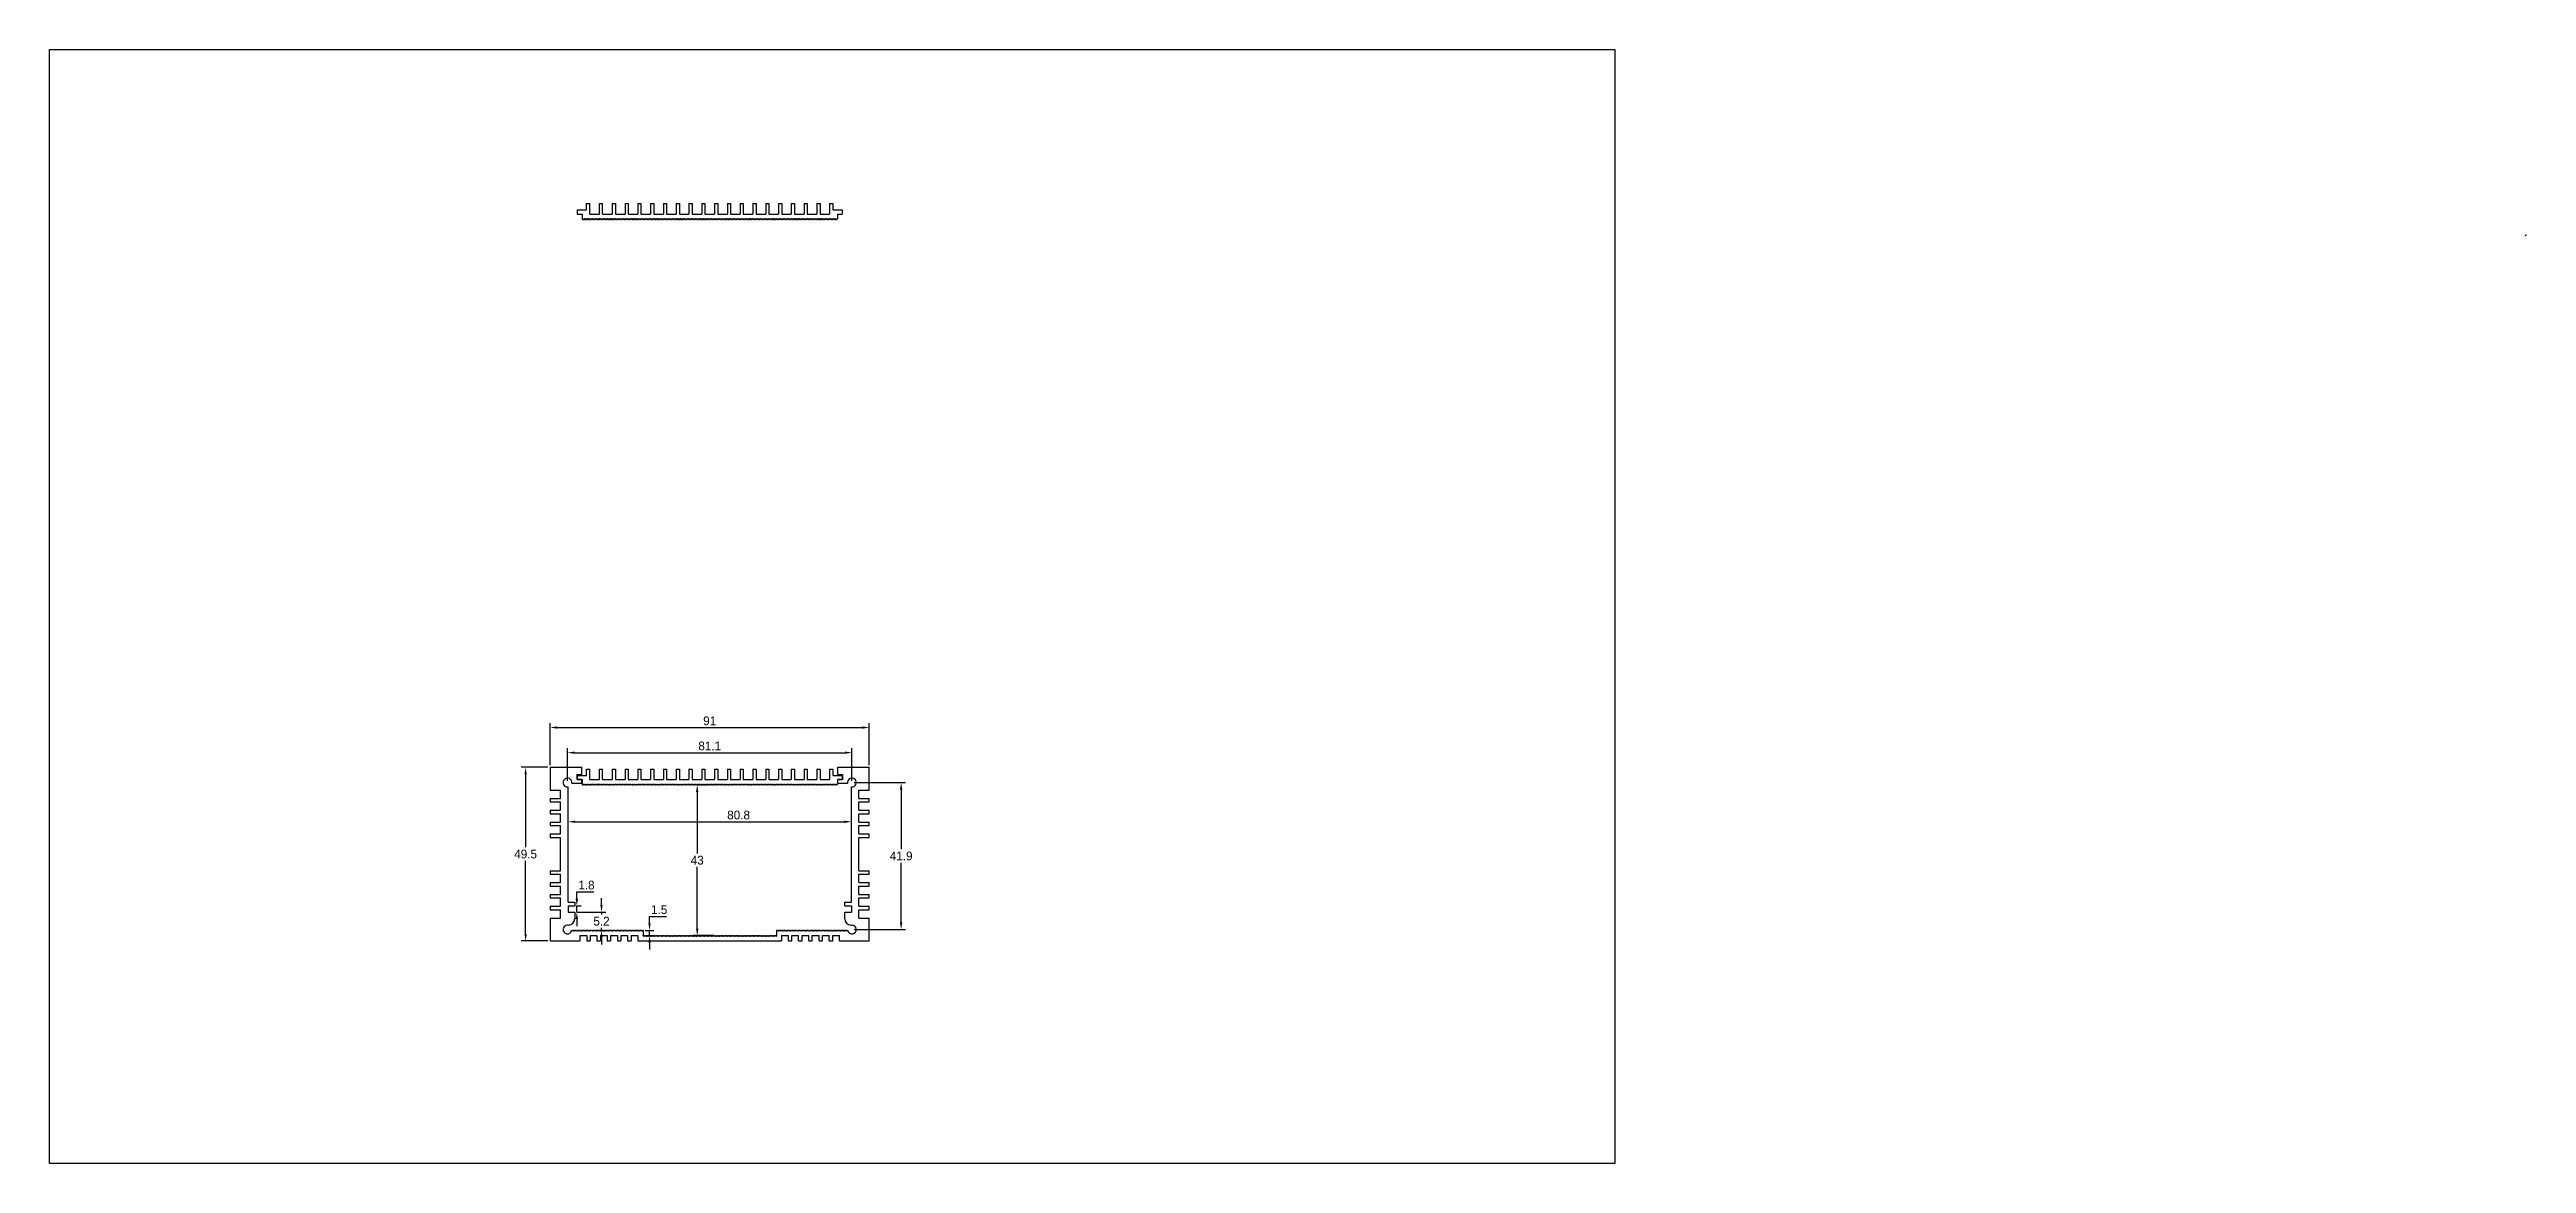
# Model space of a CAD drawing. Header units: millimetres. Extents: x 258 to 964, y 49 to 366.
import ezdxf

# ---------------------------------------------------------------- set-up
doc = ezdxf.new("R2010")
doc.units = ezdxf.units.MM
doc.dimstyles.new('ISO-25', dxfattribs={"dimtxt": 2.5, "dimasz": 2, "dimexe": 1.25, "dimexo": 0.625, "dimtad": 1, "dimtih": 1, "dimtoh": 1, "dimdec": 1, "dimdsep": 46, "dimtxsty": 'Standard', "dimcen": 2.5, "dimadec": 0, "dimazin": 0, "dimtfac": 1, "dimtdec": 1, "dimtmove": 0, "dimatfit": 3, "dimfxl": 0, "dimarcsym": 0})

msp = doc.modelspace()

# ---------------------------------------------------------------- blocks, each defined once
blk = doc.blocks.new('*D15')
at = {"color": 0, "lineweight": -2}
for p, q in [((405.31, 157.71), (405.31, 167)), ((407.31, 165.75), (484.41, 165.75)), ((486.41, 157.71), (486.41, 167))]:
    blk.add_line(p, q, dxfattribs=at)
at = {"color": 0}
for points in [[(407.31, 166.08), (407.31, 165.42), (405.31, 165.75)], [(484.41, 166.08), (484.41, 165.42), (486.41, 165.75)]]:
    blk.add_solid(points, dxfattribs=at)
at = {"layer": 'Defpoints', "color": 0}
for p in [(486.41, 165.75), (405.31, 157.08), (486.41, 157.08)]:
    blk.add_point(p, dxfattribs=at)
at = {"color": 0, "insert": (445.86, 167.65), "char_height": 2.5, "attachment_point": 5}
blk.add_mtext('81.1', dxfattribs=at)
blk = doc.blocks.new('*D17')
at = {"color": 0, "lineweight": -2}
for p, q in [((400.36, 162.21), (400.36, 174.17)), ((402.36, 172.92), (489.36, 172.92)), ((491.36, 162.21), (491.36, 174.17))]:
    blk.add_line(p, q, dxfattribs=at)
at = {"color": 0}
for points in [[(402.36, 173.25), (402.36, 172.58), (400.36, 172.92)], [(489.36, 173.25), (489.36, 172.58), (491.36, 172.92)]]:
    blk.add_solid(points, dxfattribs=at)
at = {"layer": 'Defpoints', "color": 0}
for p in [(491.36, 172.92), (400.36, 161.58), (491.36, 161.58)]:
    blk.add_point(p, dxfattribs=at)
at = {"color": 0, "insert": (445.86, 174.82), "char_height": 2.5, "attachment_point": 5}
blk.add_mtext('91', dxfattribs=at)
blk = doc.blocks.new('*D18')
at = {"color": 0, "lineweight": -2}
for p, q in [((399.74, 161.58), (392.12, 161.58)), ((393.37, 159.58), (393.37, 138.76)), ((393.37, 114.08), (393.37, 134.9)), ((399.74, 112.08), (392.12, 112.08))]:
    blk.add_line(p, q, dxfattribs=at)
at = {"color": 0}
for points in [[(393.04, 159.58), (393.71, 159.58), (393.37, 161.58)], [(393.04, 114.08), (393.71, 114.08), (393.37, 112.08)]]:
    blk.add_solid(points, dxfattribs=at)
at = {"layer": 'Defpoints', "color": 0}
for p in [(400.36, 161.58), (393.37, 112.08), (400.36, 112.08)]:
    blk.add_point(p, dxfattribs=at)
at = {"color": 0, "insert": (393.37, 136.83), "char_height": 2.5, "attachment_point": 5}
blk.add_mtext('49.5', dxfattribs=at)
blk = doc.blocks.new('*D19')
at = {"color": 0, "lineweight": -2}
for p, q in [((487.04, 157.23), (501.69, 157.23)), ((500.44, 155.23), (500.44, 138.21)), ((500.44, 117.33), (500.44, 134.35)), ((487.04, 115.33), (501.69, 115.33))]:
    blk.add_line(p, q, dxfattribs=at)
at = {"color": 0}
for points in [[(500.11, 155.23), (500.78, 155.23), (500.44, 157.23)], [(500.11, 117.33), (500.78, 117.33), (500.44, 115.33)]]:
    blk.add_solid(points, dxfattribs=at)
at = {"layer": 'Defpoints', "color": 0}
for p in [(486.41, 157.23), (486.41, 115.33), (500.44, 115.33)]:
    blk.add_point(p, dxfattribs=at)
at = {"color": 0, "insert": (500.44, 136.28), "char_height": 2.5, "attachment_point": 5}
blk.add_mtext('41.9', dxfattribs=at)
blk = doc.blocks.new('*D20')
at = {"color": 0, "lineweight": -2}
for p, q in [((407.97, 124.08), (407.97, 126.08)), ((407.97, 126.08), (412.81, 126.08)), ((407.97, 120.28), (407.97, 122.08)), ((407.99, 122.08), (409.22, 122.08)), ((407.99, 120.28), (409.22, 120.28)), ((407.97, 118.28), (407.97, 116.28))]:
    blk.add_line(p, q, dxfattribs=at)
at = {"color": 0}
for points in [[(407.64, 124.08), (408.31, 124.08), (407.97, 122.08)], [(407.64, 118.28), (408.31, 118.28), (407.97, 120.28)]]:
    blk.add_solid(points, dxfattribs=at)
at = {"layer": 'Defpoints', "color": 0}
for p in [(407.36, 122.08), (407.36, 120.28), (407.97, 120.28)]:
    blk.add_point(p, dxfattribs=at)
at = {"color": 0, "insert": (410.71, 127.98), "char_height": 2.5, "attachment_point": 5}
blk.add_mtext('1.8', dxfattribs=at)
blk = doc.blocks.new('*D22')
at = {"color": 0, "lineweight": -2}
for p, q in [((407.99, 120.28), (416.26, 120.28)), ((415.01, 122.28), (415.01, 124.28)), ((415.01, 120.28), (415.01, 119.58)), ((414.76, 115.08), (416.26, 115.08)), ((415.01, 115.08), (415.01, 115.78)), ((415.01, 113.08), (415.01, 111.08))]:
    blk.add_line(p, q, dxfattribs=at)
at = {"color": 0}
for points in [[(414.68, 122.28), (415.34, 122.28), (415.01, 120.28)], [(414.68, 113.08), (415.34, 113.08), (415.01, 115.08)]]:
    blk.add_solid(points, dxfattribs=at)
at = {"layer": 'Defpoints', "color": 0}
for p in [(407.36, 120.28), (414.14, 115.08), (415.01, 115.08)]:
    blk.add_point(p, dxfattribs=at)
at = {"color": 0, "insert": (415.01, 117.68), "char_height": 2.5, "attachment_point": 5}
blk.add_mtext('5.2', dxfattribs=at)
blk = doc.blocks.new('*D23')
at = {"color": 0, "lineweight": -2}
for p, q in [((446.36, 156.58), (441.05, 156.58)), ((442.3, 154.58), (442.3, 137.01)), ((442.3, 115.58), (442.3, 133.15)), ((447.07, 113.58), (441.05, 113.58))]:
    blk.add_line(p, q, dxfattribs=at)
at = {"color": 0}
for points in [[(441.96, 154.58), (442.63, 154.58), (442.3, 156.58)], [(441.96, 115.58), (442.63, 115.58), (442.3, 113.58)]]:
    blk.add_solid(points, dxfattribs=at)
at = {"layer": 'Defpoints', "color": 0}
for p in [(442.3, 156.58), (446.98, 156.58), (447.69, 113.58)]:
    blk.add_point(p, dxfattribs=at)
at = {"color": 0, "insert": (442.3, 135.08), "char_height": 2.5, "attachment_point": 5}
blk.add_mtext('43', dxfattribs=at)
blk = doc.blocks.new('*D24')
at = {"color": 0, "lineweight": -2}
for p, q in [((405.46, 145.58), (405.46, 147.3)), ((407.46, 146.05), (484.26, 146.05)), ((486.26, 140.16), (486.26, 147.3))]:
    blk.add_line(p, q, dxfattribs=at)
at = {"color": 0}
for points in [[(407.46, 146.38), (407.46, 145.72), (405.46, 146.05)], [(484.26, 146.38), (484.26, 145.72), (486.26, 146.05)]]:
    blk.add_solid(points, dxfattribs=at)
at = {"layer": 'Defpoints', "color": 0}
for p in [(405.46, 144.96), (486.26, 146.05), (486.26, 139.54)]:
    blk.add_point(p, dxfattribs=at)
at = {"color": 0, "insert": (454.1, 147.95), "char_height": 2.5, "attachment_point": 5}
blk.add_mtext('80.8', dxfattribs=at)
blk = doc.blocks.new('*D25')
at = {"color": 0, "lineweight": -2}
for p, q in [((427.49, 115.08), (429.96, 115.08)), ((427.88, 113.58), (429.96, 113.58)), ((428.71, 117.08), (428.71, 119.08)), ((428.71, 119.08), (433.55, 119.08)), ((428.71, 113.58), (428.71, 115.08)), ((428.71, 111.58), (428.71, 109.58))]:
    blk.add_line(p, q, dxfattribs=at)
at = {"color": 0}
for points in [[(428.37, 117.08), (429.04, 117.08), (428.71, 115.08)], [(428.37, 111.58), (429.04, 111.58), (428.71, 113.58)]]:
    blk.add_solid(points, dxfattribs=at)
at = {"layer": 'Defpoints', "color": 0}
for p in [(426.86, 115.08), (427.25, 113.58), (428.71, 113.58)]:
    blk.add_point(p, dxfattribs=at)
at = {"color": 0, "insert": (431.44, 120.98), "char_height": 2.5, "attachment_point": 5}
blk.add_mtext('1.5', dxfattribs=at)

# ---------------------------------------------------------------- dimensions: what is measured, and where the dimension line sits
for base, p1, p2, picture, middle in [((491.36, 172.92), (400.36, 161.58), (491.36, 161.58), '*D17', (445.86, 174.82)), ((486.41, 165.75), (405.31, 157.08), (486.41, 157.08), '*D15', (445.86, 167.65))]:
    dim = msp.add_linear_dim(base=base, p1=p1, p2=p2, dimstyle='ISO-25')
    dim.commit()
    dim.dimension.update_dxf_attribs({"geometry": picture, "text_midpoint": middle})
for base, p1, p2, picture, middle in [((393.37, 112.08), (400.36, 161.58), (400.36, 112.08), '*D18', (393.37, 136.83)), ((442.3, 156.58), (447.69, 113.58), (446.98, 156.58), '*D23', (442.3, 135.08)), ((500.44, 115.33), (486.41, 157.23), (486.41, 115.33), '*D19', (500.44, 136.28)), ((415.01, 115.08), (407.36, 120.28), (414.14, 115.08), '*D22', (415.01, 117.68))]:
    dim = msp.add_linear_dim(base=base, p1=p1, p2=p2, angle=90, dimstyle='ISO-25')
    dim.commit()
    dim.dimension.update_dxf_attribs({"geometry": picture, "text_midpoint": middle})
dim = msp.add_linear_dim(base=(486.26, 146.05), p1=(405.46, 144.96), p2=(486.26, 139.54), dimstyle='ISO-25')
dim.commit()
dim.dimension.update_dxf_attribs({"geometry": '*D24', "text_midpoint": (454.1, 146.05), "dimtype": 160})
for base, p1, p2, picture, middle in [((407.97, 120.28), (407.36, 122.08), (407.36, 120.28), '*D20', (410.71, 126.08)), ((428.71, 113.58), (426.86, 115.08), (427.25, 113.58), '*D25', (431.44, 119.08))]:
    dim = msp.add_linear_dim(base=base, p1=p1, p2=p2, angle=90, dimstyle='ISO-25')
    dim.commit()
    dim.dimension.update_dxf_attribs({"geometry": picture, "text_midpoint": middle, "dimtype": 160})

# ---------------------------------------------------------------- linework, layer by layer
at = {"color": 2}
for p, q in [((408.06, 320.51), (408.06, 319.31)), ((408.06, 320.51), (410.76, 320.51)), ((408.06, 319.31), (409.46, 319.31)), ((409.46, 319.31), (409.46, 317.96)), ((410.76, 322.31), (411.66, 322.31)), ((410.76, 320.51), (410.76, 322.31)), ((411.66, 319.31), (411.66, 322.31)), ((411.66, 319.31), (414.41, 319.31)), ((414.41, 322.31), (415.31, 322.31)), ((414.41, 319.31), (414.41, 322.31)), ((415.31, 319.31), (415.31, 322.31)), ((415.31, 319.31), (418.06, 319.31)), ((418.06, 322.31), (418.96, 322.31)), ((418.06, 322.31), (418.06, 319.31)), ((418.96, 322.31), (418.96, 319.31)), ((418.96, 319.31), (421.71, 319.31)), ((421.71, 322.31), (422.61, 322.31)), ((421.71, 322.31), (421.71, 319.31)), ((422.61, 322.31), (422.61, 319.31)), ((422.61, 319.31), (425.35, 319.31)), ((425.35, 322.31), (426.25, 322.31)), ((425.35, 322.31), (425.35, 319.31)), ((426.25, 322.31), (426.25, 319.31)), ((426.25, 319.31), (429, 319.31)), ((429, 322.31), (429.9, 322.31)), ((429, 322.31), (429, 319.31)), ((429.9, 322.31), (429.9, 319.31)), ((429.9, 319.31), (432.65, 319.31)), ((432.65, 322.31), (433.55, 322.31)), ((432.65, 322.31), (432.65, 319.31)), ((433.55, 322.31), (433.55, 319.31)), ((433.55, 319.31), (436.3, 319.31)), ((436.3, 322.31), (436.3, 319.31)), ((436.3, 322.31), (437.2, 322.31)), ((437.2, 322.31), (437.2, 319.31)), ((437.2, 319.31), (439.94, 319.31)), ((439.94, 322.31), (440.84, 322.31)), ((439.94, 322.31), (439.94, 319.31)), ((440.84, 322.31), (440.84, 319.31)), ((440.84, 319.31), (443.59, 319.31)), ((443.59, 322.31), (444.49, 322.31)), ((443.59, 322.31), (443.59, 319.31)), ((444.49, 322.31), (444.49, 319.31)), ((444.49, 319.31), (447.24, 319.31)), ((447.24, 322.31), (448.14, 322.31)), ((447.24, 322.31), (447.24, 319.31)), ((448.14, 322.31), (448.14, 319.31)), ((448.14, 319.31), (450.89, 319.31)), ((450.89, 322.31), (450.89, 319.31)), ((450.89, 322.31), (451.79, 322.31)), ((451.79, 322.31), (451.79, 319.31)), ((451.79, 319.31), (454.53, 319.31)), ((454.53, 322.31), (455.43, 322.31)), ((454.53, 322.31), (454.53, 319.31)), ((455.43, 322.31), (455.43, 319.31)), ((455.43, 319.31), (458.18, 319.31)), ((458.18, 322.31), (459.08, 322.31)), ((458.18, 322.31), (458.18, 319.31)), ((459.08, 322.31), (459.08, 319.31)), ((459.08, 319.31), (461.83, 319.31)), ((461.83, 322.31), (462.73, 322.31)), ((461.83, 322.31), (461.83, 319.31)), ((462.73, 322.31), (462.73, 319.31)), ((462.73, 319.31), (465.48, 319.31)), ((465.48, 322.31), (466.38, 322.31)), ((465.48, 322.31), (465.48, 319.31)), ((466.38, 322.31), (466.38, 319.31)), ((466.38, 319.31), (469.12, 319.31)), ((469.12, 322.31), (470.02, 322.31)), ((469.12, 322.31), (469.12, 319.31)), ((470.02, 322.31), (470.02, 319.31)), ((470.02, 319.31), (472.77, 319.31)), ((472.77, 322.31), (473.67, 322.31)), ((472.77, 322.31), (472.77, 319.31)), ((473.67, 322.31), (473.67, 319.31)), ((473.67, 319.31), (476.42, 319.31)), ((476.42, 322.31), (477.32, 322.31)), ((476.42, 322.31), (476.42, 319.31)), ((477.32, 322.31), (477.32, 319.31)), ((477.32, 319.31), (480.06, 319.31)), ((480.06, 322.31), (480.96, 322.31)), ((480.06, 322.31), (480.06, 319.31)), ((480.96, 322.31), (480.96, 320.51)), ((480.96, 320.51), (483.66, 320.51)), ((482.26, 319.31), (482.26, 317.96)), ((482.26, 319.31), (483.66, 319.31)), ((483.66, 320.51), (483.66, 319.31))]:
    msp.add_line(p, q, dxfattribs=at)
for p, q in [((400.36, 161.58), (409.36, 161.58)), ((400.36, 161.58), (400.36, 155.08)), ((405.46, 123.08), (405.46, 155.99)), ((406.56, 157.08), (409.36, 157.08)), ((407.96, 159.53), (409.36, 159.53)), ((407.96, 159.53), (407.96, 158.08)), ((409.36, 158.08), (407.96, 158.08)), ((408.06, 159.28), (408.06, 158.08)), ((408.06, 159.28), (410.76, 159.28)), ((408.06, 158.08), (409.46, 158.08)), ((409.36, 159.53), (409.36, 161.58)), ((409.36, 157.08), (409.36, 158.08)), ((409.46, 158.08), (409.46, 156.73)), ((410.76, 161.08), (411.66, 161.08)), ((410.76, 159.28), (410.76, 161.08)), ((411.66, 158.08), (411.66, 161.08)), ((411.66, 158.08), (414.41, 158.08)), ((414.41, 161.08), (415.31, 161.08)), ((414.41, 158.08), (414.41, 161.08)), ((415.31, 158.08), (415.31, 161.08)), ((415.31, 158.08), (418.06, 158.08)), ((418.06, 161.08), (418.96, 161.08)), ((418.06, 161.08), (418.06, 158.08)), ((418.96, 161.08), (418.96, 158.08)), ((418.96, 158.08), (421.71, 158.08)), ((421.71, 161.08), (422.61, 161.08)), ((421.71, 161.08), (421.71, 158.08)), ((422.61, 161.08), (422.61, 158.08)), ((422.61, 158.08), (425.35, 158.08)), ((425.35, 161.08), (426.25, 161.08)), ((425.35, 161.08), (425.35, 158.08)), ((426.25, 161.08), (426.25, 158.08)), ((426.25, 158.08), (429, 158.08)), ((429, 161.08), (429.9, 161.08)), ((429, 161.08), (429, 158.08)), ((429.9, 161.08), (429.9, 158.08)), ((429.9, 158.08), (432.65, 158.08)), ((432.65, 161.08), (433.55, 161.08)), ((432.65, 161.08), (432.65, 158.08)), ((433.55, 161.08), (433.55, 158.08)), ((433.55, 158.08), (436.3, 158.08)), ((436.3, 161.08), (436.3, 158.08)), ((436.3, 161.08), (437.2, 161.08)), ((437.2, 161.08), (437.2, 158.08)), ((437.2, 158.08), (439.94, 158.08)), ((439.94, 161.08), (440.84, 161.08)), ((439.94, 161.08), (439.94, 158.08)), ((440.84, 161.08), (440.84, 158.08)), ((440.84, 158.08), (443.59, 158.08)), ((443.59, 161.08), (444.49, 161.08)), ((443.59, 161.08), (443.59, 158.08)), ((444.49, 161.08), (444.49, 158.08)), ((444.49, 158.08), (447.24, 158.08)), ((447.24, 161.08), (448.14, 161.08)), ((447.24, 161.08), (447.24, 158.08)), ((448.14, 161.08), (448.14, 158.08)), ((448.14, 158.08), (450.89, 158.08)), ((450.89, 161.08), (450.89, 158.08)), ((450.89, 161.08), (451.79, 161.08)), ((451.79, 161.08), (451.79, 158.08)), ((451.79, 158.08), (454.53, 158.08)), ((454.53, 161.08), (455.43, 161.08)), ((454.53, 161.08), (454.53, 158.08)), ((455.43, 161.08), (455.43, 158.08)), ((455.43, 158.08), (458.18, 158.08)), ((458.18, 161.08), (459.08, 161.08)), ((458.18, 161.08), (458.18, 158.08)), ((459.08, 161.08), (459.08, 158.08)), ((459.08, 158.08), (461.83, 158.08)), ((461.83, 161.08), (462.73, 161.08)), ((461.83, 161.08), (461.83, 158.08)), ((462.73, 161.08), (462.73, 158.08)), ((462.73, 158.08), (465.48, 158.08)), ((465.48, 161.08), (466.38, 161.08)), ((465.48, 161.08), (465.48, 158.08)), ((466.38, 161.08), (466.38, 158.08)), ((466.38, 158.08), (469.12, 158.08)), ((469.12, 161.08), (470.02, 161.08)), ((469.12, 161.08), (469.12, 158.08)), ((470.02, 161.08), (470.02, 158.08)), ((470.02, 158.08), (472.77, 158.08)), ((472.77, 161.08), (473.67, 161.08)), ((472.77, 161.08), (472.77, 158.08)), ((473.67, 161.08), (473.67, 158.08)), ((473.67, 158.08), (476.42, 158.08)), ((476.42, 161.08), (477.32, 161.08)), ((476.42, 161.08), (476.42, 158.08)), ((477.32, 161.08), (477.32, 158.08)), ((477.32, 158.08), (480.06, 158.08)), ((480.06, 161.08), (480.96, 161.08)), ((480.06, 161.08), (480.06, 158.08)), ((480.96, 161.08), (480.96, 159.28)), ((480.96, 159.28), (483.66, 159.28)), ((482.26, 158.08), (482.26, 156.73)), ((482.26, 158.08), (483.66, 158.08)), ((482.36, 159.53), (482.36, 161.58)), ((482.36, 161.58), (491.36, 161.58)), ((482.36, 159.53), (483.76, 159.53)), ((482.36, 157.08), (482.36, 158.08)), ((483.76, 158.08), (482.36, 158.08)), ((482.36, 157.08), (485.17, 157.08)), ((483.66, 159.28), (483.66, 158.08)), ((483.76, 159.53), (483.76, 158.08)), ((486.26, 123.08), (486.26, 155.99)), ((491.36, 155.08), (491.36, 161.58)), ((400.36, 155.08), (403.36, 155.08)), ((400.36, 152.71), (403.36, 152.71)), ((400.36, 152.71), (400.36, 151.71)), ((400.36, 151.71), (403.36, 151.71)), ((400.36, 149.33), (400.36, 148.33)), ((403.36, 152.71), (403.36, 155.08)), ((403.36, 149.33), (403.36, 151.71)), ((403.36, 145.96), (403.36, 148.33)), ((488.36, 155.08), (491.36, 155.08)), ((488.36, 152.71), (488.36, 155.08)), ((488.36, 152.71), (491.36, 152.71)), ((488.36, 151.71), (491.36, 151.71)), ((488.36, 149.33), (488.36, 151.71)), ((488.36, 145.96), (488.36, 148.33)), ((491.36, 151.71), (491.36, 152.71)), ((491.36, 148.33), (491.36, 149.33)), ((400.36, 145.96), (400.36, 144.96)), ((400.36, 142.58), (400.36, 141.58)), ((403.36, 142.58), (403.36, 144.96)), ((403.36, 132.08), (403.36, 141.58)), ((488.36, 142.58), (488.36, 144.96)), ((488.36, 132.08), (488.36, 141.58)), ((491.36, 144.96), (491.36, 145.96)), ((491.36, 141.58), (491.36, 142.58)), ((400.36, 132.08), (403.36, 132.08)), ((400.36, 132.08), (400.36, 131.08)), ((400.36, 131.08), (403.36, 131.08)), ((400.36, 128.71), (403.36, 128.71)), ((400.36, 128.71), (400.36, 127.71)), ((400.36, 127.71), (403.36, 127.71)), ((403.36, 128.71), (403.36, 131.08)), ((403.36, 125.33), (403.36, 127.71)), ((488.36, 132.08), (491.36, 132.08)), ((488.36, 131.08), (491.36, 131.08)), ((488.36, 128.71), (488.36, 131.08)), ((488.36, 128.71), (491.36, 128.71)), ((488.36, 127.71), (491.36, 127.71)), ((488.36, 125.33), (488.36, 127.71)), ((491.36, 131.08), (491.36, 132.08)), ((491.36, 127.71), (491.36, 128.71)), ((400.36, 125.33), (403.36, 125.33)), ((400.36, 125.33), (400.36, 124.33)), ((400.36, 124.33), (403.36, 124.33)), ((400.36, 121.96), (403.36, 121.96)), ((400.36, 121.96), (400.36, 120.96)), ((400.36, 120.96), (403.36, 120.96)), ((403.36, 121.96), (403.36, 124.33)), ((403.36, 118.58), (403.36, 120.96)), ((405.46, 123.08), (407.36, 123.08)), ((405.46, 122.08), (407.36, 122.08)), ((405.46, 122.08), (405.46, 120.28)), ((405.46, 120.28), (407.36, 120.28)), ((407.36, 123.08), (407.36, 122.08)), ((407.36, 120.28), (407.36, 118.38)), ((484.36, 123.08), (486.26, 123.08)), ((484.36, 122.08), (484.36, 123.08)), ((484.36, 122.08), (486.26, 122.08)), ((484.36, 118.38), (484.36, 120.28)), ((484.36, 120.28), (486.26, 120.28)), ((486.26, 122.08), (486.26, 120.28)), ((488.36, 125.33), (491.36, 125.33)), ((488.36, 124.33), (491.36, 124.33)), ((488.36, 121.96), (488.36, 124.33)), ((488.36, 121.96), (491.36, 121.96)), ((488.36, 118.58), (488.36, 120.96)), ((488.36, 120.96), (491.36, 120.96)), ((491.36, 124.33), (491.36, 125.33)), ((491.36, 120.96), (491.36, 121.96)), ((400.36, 118.58), (403.36, 118.58)), ((400.36, 118.58), (400.36, 112.08)), ((405.56, 116.58), (405.31, 116.58)), ((408.86, 113.58), (408.86, 112.08)), ((408.86, 113.58), (410.78, 113.58)), ((410.78, 113.58), (410.78, 112.08)), ((411.78, 113.58), (411.78, 112.08)), ((411.78, 113.58), (413.7, 113.58)), ((413.7, 113.58), (413.7, 112.08)), ((414.7, 113.58), (414.7, 112.08)), ((414.7, 113.58), (416.61, 113.58)), ((416.61, 113.58), (416.61, 112.08)), ((417.61, 113.58), (417.61, 112.08)), ((417.61, 113.58), (419.53, 113.58)), ((419.53, 113.58), (419.53, 112.08)), ((420.53, 113.58), (420.53, 112.08)), ((420.53, 113.58), (422.45, 113.58)), ((422.45, 113.58), (422.45, 112.08)), ((423.45, 113.58), (423.45, 112.08)), ((423.45, 113.58), (425.36, 113.58)), ((425.36, 113.58), (425.36, 112.08)), ((426.86, 115.08), (426.86, 113.58)), ((464.86, 115.08), (464.86, 113.43)), ((466.36, 113.58), (466.36, 112.08)), ((466.36, 113.58), (468.28, 113.58)), ((468.28, 112.08), (468.28, 113.58)), ((469.28, 112.08), (469.28, 113.58)), ((469.28, 113.58), (471.2, 113.58)), ((471.2, 112.08), (471.2, 113.58)), ((472.2, 112.08), (472.2, 113.58)), ((472.2, 113.58), (474.11, 113.58)), ((474.11, 112.08), (474.11, 113.58)), ((475.11, 112.08), (475.11, 113.58)), ((475.11, 113.58), (477.03, 113.58)), ((477.03, 112.08), (477.03, 113.58)), ((478.03, 112.08), (478.03, 113.58)), ((478.03, 113.58), (479.95, 113.58)), ((479.95, 112.08), (479.95, 113.58)), ((480.95, 112.08), (480.95, 113.58)), ((480.95, 113.58), (482.86, 113.58)), ((482.86, 112.08), (482.86, 113.58)), ((486.16, 116.58), (486.41, 116.58)), ((488.36, 118.58), (491.36, 118.58)), ((491.36, 112.08), (491.36, 118.58)), ((400.36, 112.08), (408.86, 112.08)), ((410.78, 112.08), (411.78, 112.08)), ((413.7, 112.08), (414.7, 112.08)), ((416.61, 112.08), (417.61, 112.08)), ((419.53, 112.08), (420.53, 112.08)), ((422.45, 112.08), (423.45, 112.08)), ((425.36, 112.08), (466.36, 112.08)), ((468.28, 112.08), (469.28, 112.08)), ((471.2, 112.08), (472.2, 112.08)), ((474.11, 112.08), (475.11, 112.08)), ((477.03, 112.08), (478.03, 112.08)), ((479.95, 112.08), (480.95, 112.08)), ((482.86, 112.08), (491.36, 112.08))]:
    msp.add_line(p, q)
at = {"color": 0}
for p, q in [((400.36, 149.33), (403.36, 149.33)), ((400.36, 148.33), (403.36, 148.33)), ((488.36, 149.33), (491.36, 149.33)), ((488.36, 148.33), (491.36, 148.33)), ((400.36, 145.96), (403.36, 145.96)), ((400.36, 144.96), (403.36, 144.96)), ((400.36, 142.58), (403.36, 142.58)), ((400.36, 141.58), (403.36, 141.58)), ((488.36, 145.96), (491.36, 145.96)), ((488.36, 144.96), (491.36, 144.96)), ((488.36, 142.58), (491.36, 142.58)), ((488.36, 141.58), (491.36, 141.58))]:
    msp.add_line(p, q, dxfattribs=at)
msp.add_lwpolyline([(257.63, 366.25), (703.92, 366.25), (703.92, 48.61), (257.63, 48.61)], close=True)
at = {"color": 2}
for centre, radius, start, end in [((409.61, 317.96), 0.15, 180, 335.6669), ((409.8, 317.87), 0.0587, 14.88504, 154.04469), ((409.96, 317.91), 0.1, 195.37131, 344.62869), ((409.76, 317.86), 0.1, 15.37131, 16.05021), ((410.15, 317.86), 0.1, 15.37131, 164.62869), ((410.34, 317.91), 0.1, 195.37131, 344.62869), ((410.53, 317.86), 0.1, 15.37131, 164.62869), ((410.73, 317.91), 0.1, 195.37131, 344.62869), ((410.92, 317.86), 0.1, 15.37131, 164.62869), ((411.11, 317.91), 0.1, 195.37131, 344.62869), ((411.31, 317.86), 0.1, 15.37131, 164.62869), ((411.5, 317.91), 0.1, 195.37131, 344.62869), ((411.69, 317.86), 0.1, 15.37131, 164.62869), ((411.88, 317.91), 0.1, 195.37131, 344.62869), ((412.08, 317.86), 0.1, 15.37131, 164.62869), ((412.27, 317.91), 0.1, 195.37131, 344.62869), ((412.46, 317.86), 0.1, 15.37131, 164.62869), ((412.66, 317.91), 0.1, 195.37131, 344.62869), ((412.85, 317.86), 0.1, 15.37131, 164.62869), ((413.04, 317.91), 0.1, 195.37131, 344.62869), ((413.23, 317.86), 0.1, 15.37131, 164.62869), ((413.43, 317.91), 0.1, 195.37131, 344.62869), ((413.62, 317.86), 0.1, 15.37131, 164.62869), ((413.81, 317.91), 0.1, 195.37131, 344.62869), ((414.01, 317.86), 0.1, 15.37131, 164.62869), ((414.2, 317.91), 0.1, 195.37131, 344.62869), ((414.39, 317.86), 0.1, 15.37131, 164.62869), ((414.58, 317.91), 0.1, 195.37131, 344.62869), ((414.78, 317.86), 0.1, 15.37131, 164.62869), ((414.97, 317.91), 0.1, 195.37131, 344.62869), ((415.16, 317.86), 0.1, 15.37131, 164.62869), ((415.36, 317.91), 0.1, 195.37131, 344.62869), ((415.55, 317.86), 0.1, 15.37131, 164.62869), ((415.74, 317.91), 0.1, 195.37131, 344.62869), ((415.93, 317.86), 0.1, 15.37131, 164.62869), ((416.13, 317.91), 0.1, 195.37131, 344.62869), ((416.32, 317.86), 0.1, 15.37131, 164.62869), ((416.51, 317.91), 0.1, 195.37131, 344.62869), ((416.71, 317.86), 0.1, 15.37131, 164.62869), ((416.9, 317.91), 0.1, 195.37131, 344.62869), ((417.09, 317.86), 0.1, 15.37131, 164.62869), ((417.28, 317.91), 0.1, 195.37131, 344.62869), ((417.48, 317.86), 0.1, 15.37131, 164.62869), ((417.67, 317.91), 0.1, 195.37131, 344.62869), ((417.86, 317.86), 0.1, 15.37131, 164.62869), ((418.06, 317.91), 0.1, 195.37131, 344.62869), ((418.25, 317.86), 0.1, 15.37131, 164.62869), ((418.44, 317.91), 0.1, 195.37131, 344.62869), ((418.63, 317.86), 0.1, 15.37131, 164.62869), ((418.83, 317.91), 0.1, 195.37131, 344.62869), ((419.02, 317.86), 0.1, 15.37131, 164.62869), ((419.21, 317.91), 0.1, 195.37131, 344.62869), ((419.41, 317.86), 0.1, 15.37131, 164.62869), ((419.6, 317.91), 0.1, 195.37131, 344.62869), ((419.79, 317.86), 0.1, 15.37131, 164.62869), ((419.98, 317.91), 0.1, 195.37131, 344.62869), ((420.18, 317.86), 0.1, 15.37131, 164.62869), ((420.37, 317.91), 0.1, 195.37131, 344.62869), ((420.56, 317.86), 0.1, 15.37131, 164.62869), ((420.76, 317.91), 0.1, 195.37131, 344.62869), ((420.95, 317.86), 0.1, 15.37131, 164.62869), ((421.14, 317.91), 0.1, 195.37131, 344.62869), ((421.33, 317.86), 0.1, 15.37131, 164.62869), ((421.53, 317.91), 0.1, 195.37131, 344.62869), ((421.72, 317.86), 0.1, 15.37131, 164.62869), ((421.91, 317.91), 0.1, 195.37131, 344.62869), ((422.1, 317.86), 0.1, 15.37131, 164.62869), ((422.3, 317.91), 0.1, 195.37131, 344.62869), ((422.49, 317.86), 0.1, 15.37131, 164.62869), ((422.68, 317.91), 0.1, 195.37131, 344.62869), ((422.88, 317.86), 0.1, 15.37131, 164.62869), ((423.07, 317.91), 0.1, 195.37131, 344.62869), ((423.26, 317.86), 0.1, 15.37131, 164.62869), ((423.45, 317.91), 0.1, 195.37131, 344.62869), ((423.65, 317.86), 0.1, 15.37131, 164.62869), ((423.84, 317.91), 0.1, 195.37131, 344.62869), ((424.03, 317.86), 0.1, 15.37131, 164.62869), ((424.23, 317.91), 0.1, 195.37131, 344.62869), ((424.42, 317.86), 0.1, 15.37131, 164.62869), ((424.61, 317.91), 0.1, 195.37131, 344.62869), ((424.8, 317.86), 0.1, 15.37131, 164.62869), ((425, 317.91), 0.1, 195.37131, 344.62869), ((425.19, 317.86), 0.1, 15.37131, 164.62869), ((425.38, 317.91), 0.1, 195.37131, 344.62869), ((425.58, 317.86), 0.1, 15.37131, 164.62869), ((425.77, 317.91), 0.1, 195.37131, 344.62869), ((425.96, 317.86), 0.1, 15.37131, 164.62869), ((426.15, 317.91), 0.1, 195.37131, 344.62869), ((426.35, 317.86), 0.1, 15.37131, 164.62869), ((426.54, 317.91), 0.1, 195.37131, 344.62869), ((426.73, 317.86), 0.1, 15.37131, 164.62869), ((426.93, 317.91), 0.1, 195.37131, 344.62869), ((427.12, 317.86), 0.1, 15.37131, 164.62869), ((427.31, 317.91), 0.1, 195.37131, 344.62869), ((427.5, 317.86), 0.1, 15.37131, 164.62869), ((427.7, 317.91), 0.1, 195.37131, 344.62869), ((427.89, 317.86), 0.1, 15.37131, 164.62869), ((428.08, 317.91), 0.1, 195.37131, 344.62869), ((428.28, 317.86), 0.1, 15.37131, 164.62869), ((428.47, 317.91), 0.1, 195.37131, 344.62869), ((428.66, 317.86), 0.1, 15.37131, 164.62869), ((428.85, 317.91), 0.1, 195.37131, 344.62869), ((429.05, 317.86), 0.1, 15.37131, 164.62869), ((429.24, 317.91), 0.1, 195.37131, 344.62869), ((429.43, 317.86), 0.1, 15.37131, 164.62869), ((429.63, 317.91), 0.1, 195.37131, 344.62869), ((429.82, 317.86), 0.1, 15.37131, 164.62869), ((430.01, 317.91), 0.1, 195.37131, 344.62869), ((430.2, 317.86), 0.1, 15.37131, 164.62869), ((430.4, 317.91), 0.1, 195.37131, 344.62869), ((430.59, 317.86), 0.1, 15.37131, 164.62869), ((430.78, 317.91), 0.1, 195.37131, 344.62869), ((430.98, 317.86), 0.1, 15.37131, 164.62869), ((431.17, 317.91), 0.1, 195.37131, 344.62869), ((431.36, 317.86), 0.1, 15.37131, 164.62869), ((431.55, 317.91), 0.1, 195.37131, 344.62869), ((431.75, 317.86), 0.1, 15.37131, 164.62869), ((431.94, 317.91), 0.1, 195.37131, 344.62869), ((432.13, 317.86), 0.1, 15.37131, 164.62869), ((432.33, 317.91), 0.1, 195.37131, 344.62869), ((432.52, 317.86), 0.1, 15.37131, 164.62869), ((432.71, 317.91), 0.1, 195.37131, 344.62869), ((432.9, 317.86), 0.1, 15.37131, 164.62869), ((433.1, 317.91), 0.1, 195.37131, 344.62869), ((433.29, 317.86), 0.1, 15.37131, 164.62869), ((433.48, 317.91), 0.1, 195.37131, 344.62869), ((433.68, 317.86), 0.1, 15.37131, 164.62869), ((433.87, 317.91), 0.1, 195.37131, 344.62869), ((434.06, 317.86), 0.1, 15.37131, 164.62869), ((434.25, 317.91), 0.1, 195.37131, 344.62869), ((434.45, 317.86), 0.1, 15.37131, 164.62869), ((434.64, 317.91), 0.1, 195.37131, 344.62869), ((434.83, 317.86), 0.1, 15.37131, 164.62869), ((435.03, 317.91), 0.1, 195.37131, 344.62869), ((435.22, 317.86), 0.1, 15.37131, 164.62869), ((435.41, 317.91), 0.1, 195.37131, 344.62869), ((435.6, 317.86), 0.1, 15.37131, 164.62869), ((435.8, 317.91), 0.1, 195.37131, 344.62869), ((435.99, 317.86), 0.1, 15.37131, 164.62869), ((436.18, 317.91), 0.1, 195.37131, 344.62869), ((436.38, 317.86), 0.1, 15.37131, 164.62869), ((436.57, 317.91), 0.1, 195.37131, 344.62869), ((436.76, 317.86), 0.1, 15.37131, 164.62869), ((436.95, 317.91), 0.1, 195.37131, 344.62869), ((437.15, 317.86), 0.1, 15.37131, 164.62869), ((437.34, 317.91), 0.1, 195.37131, 344.62869), ((437.53, 317.86), 0.1, 15.37131, 164.62869), ((437.73, 317.91), 0.1, 195.37131, 344.62869), ((437.92, 317.86), 0.1, 15.37131, 164.62869), ((438.11, 317.91), 0.1, 195.37131, 344.62869), ((438.3, 317.86), 0.1, 15.37131, 164.62869), ((438.5, 317.91), 0.1, 195.37131, 344.62869), ((438.69, 317.86), 0.1, 15.37131, 164.62869), ((438.88, 317.91), 0.1, 195.37131, 344.62869), ((439.08, 317.86), 0.1, 15.37131, 164.62869), ((439.27, 317.91), 0.1, 195.37131, 344.62869), ((439.46, 317.86), 0.1, 15.37131, 164.62869), ((439.65, 317.91), 0.1, 195.37131, 344.62869), ((439.85, 317.86), 0.1, 15.37131, 164.62869), ((440.04, 317.91), 0.1, 195.37131, 344.62869), ((440.23, 317.86), 0.1, 15.37131, 164.62869), ((440.43, 317.91), 0.1, 195.37131, 344.62869), ((440.62, 317.86), 0.1, 15.37131, 164.62869), ((440.81, 317.91), 0.1, 195.37131, 344.62869), ((441, 317.86), 0.1, 15.37131, 164.62869), ((441.2, 317.91), 0.1, 195.37131, 344.62869), ((441.39, 317.86), 0.1, 15.37131, 164.62869), ((441.58, 317.91), 0.1, 195.37131, 344.62869), ((441.78, 317.86), 0.1, 15.37131, 164.62869), ((441.97, 317.91), 0.1, 195.37131, 344.62869), ((442.16, 317.86), 0.1, 15.37131, 164.62869), ((442.35, 317.91), 0.1, 195.37131, 344.62869), ((442.55, 317.86), 0.1, 15.37131, 164.62869), ((442.74, 317.91), 0.1, 195.37131, 344.62869), ((442.93, 317.86), 0.1, 15.37131, 164.62869), ((443.13, 317.91), 0.1, 195.37131, 344.62869), ((443.32, 317.86), 0.1, 15.37131, 164.62869), ((443.51, 317.91), 0.1, 195.37131, 344.62869), ((443.7, 317.86), 0.1, 15.37131, 164.62869), ((443.9, 317.91), 0.1, 195.37131, 344.62869), ((444.09, 317.86), 0.1, 15.37131, 164.62869), ((444.28, 317.91), 0.1, 195.37131, 344.62869), ((444.48, 317.86), 0.1, 15.37131, 164.62869), ((444.67, 317.91), 0.1, 195.37131, 344.62869), ((444.86, 317.86), 0.1, 15.37131, 164.62869), ((445.05, 317.91), 0.1, 195.37131, 344.62869), ((445.25, 317.86), 0.1, 15.37131, 164.62869), ((445.44, 317.91), 0.1, 195.37131, 344.62869), ((445.63, 317.86), 0.1, 15.37131, 164.62869), ((445.83, 317.91), 0.1, 195.37131, 344.62869), ((446.02, 317.86), 0.1, 15.37131, 164.62869), ((446.21, 317.91), 0.1, 195.37131, 344.62869), ((446.4, 317.86), 0.1, 15.37131, 164.62869), ((446.6, 317.91), 0.1, 195.37131, 344.62869), ((446.79, 317.86), 0.1, 15.37131, 164.62869), ((446.98, 317.91), 0.1, 195.37131, 344.62869), ((447.17, 317.86), 0.1, 15.37131, 164.62869), ((447.37, 317.91), 0.1, 195.37131, 344.62869), ((447.56, 317.86), 0.1, 15.37131, 164.62869), ((447.75, 317.91), 0.1, 195.37131, 344.62869), ((447.95, 317.86), 0.1, 15.37131, 164.62869), ((448.14, 317.91), 0.1, 195.37131, 344.62869), ((448.33, 317.86), 0.1, 15.37131, 164.62869), ((448.52, 317.91), 0.1, 195.37131, 344.62869), ((448.72, 317.86), 0.1, 15.37131, 164.62869), ((448.91, 317.91), 0.1, 195.37131, 344.62869), ((449.1, 317.86), 0.1, 15.37131, 164.62869), ((449.3, 317.91), 0.1, 195.37131, 344.62869), ((449.49, 317.86), 0.1, 15.37131, 164.62869), ((449.68, 317.91), 0.1, 195.37131, 344.62869), ((449.87, 317.86), 0.1, 15.37131, 164.62869), ((450.07, 317.91), 0.1, 195.37131, 344.62869), ((450.26, 317.86), 0.1, 15.37131, 164.62869), ((450.45, 317.91), 0.1, 195.37131, 344.62869), ((450.65, 317.86), 0.1, 15.37131, 164.62869), ((450.84, 317.91), 0.1, 195.37131, 344.62869), ((451.03, 317.86), 0.1, 15.37131, 164.62869), ((451.22, 317.91), 0.1, 195.37131, 344.62869), ((451.42, 317.86), 0.1, 15.37131, 164.62869), ((451.61, 317.91), 0.1, 195.37131, 344.62869), ((451.8, 317.86), 0.1, 15.37131, 164.62869), ((452, 317.91), 0.1, 195.37131, 344.62869), ((452.19, 317.86), 0.1, 15.37131, 164.62869), ((452.38, 317.91), 0.1, 195.37131, 344.62869), ((452.57, 317.86), 0.1, 15.37131, 164.62869), ((452.77, 317.91), 0.1, 195.37131, 344.62869), ((452.96, 317.86), 0.1, 15.37131, 164.62869), ((453.15, 317.91), 0.1, 195.37131, 344.62869), ((453.35, 317.86), 0.1, 15.37131, 164.62869), ((453.54, 317.91), 0.1, 195.37131, 344.62869), ((453.73, 317.86), 0.1, 15.37131, 164.62869), ((453.92, 317.91), 0.1, 195.37131, 344.62869), ((454.12, 317.86), 0.1, 15.37131, 164.62869), ((454.31, 317.91), 0.1, 195.37131, 344.62869), ((454.5, 317.86), 0.1, 15.37131, 164.62869), ((454.7, 317.91), 0.1, 195.37131, 344.62869), ((454.89, 317.86), 0.1, 15.37131, 164.62869), ((455.08, 317.91), 0.1, 195.37131, 344.62869), ((455.27, 317.86), 0.1, 15.37131, 164.62869), ((455.47, 317.91), 0.1, 195.37131, 344.62869), ((455.66, 317.86), 0.1, 15.37131, 164.62869), ((455.85, 317.91), 0.1, 195.37131, 344.62869), ((456.05, 317.86), 0.1, 15.37131, 164.62869), ((456.24, 317.91), 0.1, 195.37131, 344.62869), ((456.43, 317.86), 0.1, 15.37131, 164.62869), ((456.62, 317.91), 0.1, 195.37131, 344.62869), ((456.82, 317.86), 0.1, 15.37131, 164.62869), ((457.01, 317.91), 0.1, 195.37131, 344.62869), ((457.2, 317.86), 0.1, 15.37131, 164.62869), ((457.4, 317.91), 0.1, 195.37131, 344.62869), ((457.59, 317.86), 0.1, 15.37131, 164.62869), ((457.78, 317.91), 0.1, 195.37131, 344.62869), ((457.97, 317.86), 0.1, 15.37131, 164.62869), ((458.17, 317.91), 0.1, 195.37131, 344.62869), ((458.36, 317.86), 0.1, 15.37131, 164.62869), ((458.55, 317.91), 0.1, 195.37131, 344.62869), ((458.75, 317.86), 0.1, 15.37131, 164.62869), ((458.94, 317.91), 0.1, 195.37131, 344.62869), ((459.13, 317.86), 0.1, 15.37131, 164.62869), ((459.32, 317.91), 0.1, 195.37131, 344.62869), ((459.52, 317.86), 0.1, 15.37131, 164.62869), ((459.71, 317.91), 0.1, 195.37131, 344.62869), ((459.9, 317.86), 0.1, 15.37131, 164.62869), ((460.1, 317.91), 0.1, 195.37131, 344.62869), ((460.29, 317.86), 0.1, 15.37131, 164.62869), ((460.48, 317.91), 0.1, 195.37131, 344.62869), ((460.67, 317.86), 0.1, 15.37131, 164.62869), ((460.87, 317.91), 0.1, 195.37131, 344.62869), ((461.06, 317.86), 0.1, 15.37131, 164.62869), ((461.25, 317.91), 0.1, 195.37131, 344.62869), ((461.45, 317.86), 0.1, 15.37131, 164.62869), ((461.64, 317.91), 0.1, 195.37131, 344.62869), ((461.83, 317.86), 0.1, 15.37131, 164.62869), ((462.02, 317.91), 0.1, 195.37131, 344.62869), ((462.22, 317.86), 0.1, 15.37131, 164.62869), ((462.41, 317.91), 0.1, 195.37131, 344.62869), ((462.6, 317.86), 0.1, 15.37131, 164.62869), ((462.8, 317.91), 0.1, 195.37131, 344.62869), ((462.99, 317.86), 0.1, 15.37131, 164.62869), ((463.18, 317.91), 0.1, 195.37131, 344.62869), ((463.37, 317.86), 0.1, 15.37131, 164.62869), ((463.57, 317.91), 0.1, 195.37131, 344.62869), ((463.76, 317.86), 0.1, 15.37131, 164.62869), ((463.95, 317.91), 0.1, 195.37131, 344.62869), ((464.15, 317.86), 0.1, 15.37131, 164.62869), ((464.34, 317.91), 0.1, 195.37131, 344.62869), ((464.53, 317.86), 0.1, 15.37131, 164.62869), ((464.72, 317.91), 0.1, 195.37131, 344.62869), ((464.92, 317.86), 0.1, 15.37131, 164.62869), ((465.11, 317.91), 0.1, 195.37131, 344.62869), ((465.3, 317.86), 0.1, 15.37131, 164.62869), ((465.5, 317.91), 0.1, 195.37131, 344.62869), ((465.69, 317.86), 0.1, 15.37131, 164.62869), ((465.88, 317.91), 0.1, 195.37131, 344.62869), ((466.07, 317.86), 0.1, 15.37131, 164.62869), ((466.27, 317.91), 0.1, 195.37131, 344.62869), ((466.46, 317.86), 0.1, 15.37131, 164.62869), ((466.65, 317.91), 0.1, 195.37131, 344.62869), ((466.85, 317.86), 0.1, 15.37131, 164.62869), ((467.04, 317.91), 0.1, 195.37131, 344.62869), ((467.23, 317.86), 0.1, 15.37131, 164.62869), ((467.42, 317.91), 0.1, 195.37131, 344.62869), ((467.62, 317.86), 0.1, 15.37131, 164.62869), ((467.81, 317.91), 0.1, 195.37131, 344.62869), ((468, 317.86), 0.1, 15.37131, 164.62869), ((468.2, 317.91), 0.1, 195.37131, 344.62869), ((468.39, 317.86), 0.1, 15.37131, 164.62869), ((468.58, 317.91), 0.1, 195.37131, 344.62869), ((468.77, 317.86), 0.1, 15.37131, 164.62869), ((468.97, 317.91), 0.1, 195.37131, 344.62869), ((469.16, 317.86), 0.1, 15.37131, 164.62869), ((469.35, 317.91), 0.1, 195.37131, 344.62869), ((469.55, 317.86), 0.1, 15.37131, 164.62869), ((469.74, 317.91), 0.1, 195.37131, 344.62869), ((469.93, 317.86), 0.1, 15.37131, 164.62869), ((470.12, 317.91), 0.1, 195.37131, 344.62869), ((470.32, 317.86), 0.1, 15.37131, 164.62869), ((470.51, 317.91), 0.1, 195.37131, 344.62869), ((470.7, 317.86), 0.1, 15.37131, 164.62869), ((470.89, 317.91), 0.1, 195.37131, 344.62869), ((471.09, 317.86), 0.1, 15.37131, 164.62869), ((471.28, 317.91), 0.1, 195.37131, 344.62869), ((471.47, 317.86), 0.1, 15.37131, 164.62869), ((471.67, 317.91), 0.1, 195.37131, 344.62869), ((471.86, 317.86), 0.1, 15.37131, 164.62869), ((472.05, 317.91), 0.1, 195.37131, 344.62869), ((472.24, 317.86), 0.1, 15.37131, 164.62869), ((472.44, 317.91), 0.1, 195.37131, 344.62869), ((472.63, 317.86), 0.1, 15.37131, 164.62869), ((472.82, 317.91), 0.1, 195.37131, 344.62869), ((473.02, 317.86), 0.1, 15.37131, 164.62869), ((473.21, 317.91), 0.1, 195.37131, 344.62869), ((473.4, 317.86), 0.1, 15.37131, 164.62869), ((473.59, 317.91), 0.1, 195.37131, 344.62869), ((473.79, 317.86), 0.1, 15.37131, 164.62869), ((473.98, 317.91), 0.1, 195.37131, 344.62869), ((474.17, 317.86), 0.1, 15.37131, 164.62869), ((474.37, 317.91), 0.1, 195.37131, 344.62869), ((474.56, 317.86), 0.1, 15.37131, 164.62869), ((474.75, 317.91), 0.1, 195.37131, 344.62869), ((474.94, 317.86), 0.1, 15.37131, 164.62869), ((475.14, 317.91), 0.1, 195.37131, 344.62869), ((475.33, 317.86), 0.1, 15.37131, 164.62869), ((475.52, 317.91), 0.1, 195.37131, 344.62869), ((475.72, 317.86), 0.1, 15.37131, 164.62869), ((475.91, 317.91), 0.1, 195.37131, 344.62869), ((476.1, 317.86), 0.1, 15.37131, 164.62869), ((476.29, 317.91), 0.1, 195.37131, 344.62869), ((476.49, 317.86), 0.1, 15.37131, 164.62869), ((476.68, 317.91), 0.1, 195.37131, 344.62869), ((476.87, 317.86), 0.1, 15.37131, 164.62869), ((477.07, 317.91), 0.1, 195.37131, 344.62869), ((477.26, 317.86), 0.1, 15.37131, 164.62869), ((477.45, 317.91), 0.1, 195.37131, 344.62869), ((477.64, 317.86), 0.1, 15.37131, 164.62869), ((477.84, 317.91), 0.1, 195.37131, 344.62869), ((478.03, 317.86), 0.1, 15.37131, 164.62869), ((478.22, 317.91), 0.1, 195.37131, 344.62869), ((478.42, 317.86), 0.1, 15.37131, 164.62869), ((478.61, 317.91), 0.1, 195.37131, 344.62869), ((478.8, 317.86), 0.1, 15.37131, 164.62869), ((478.99, 317.91), 0.1, 195.37131, 344.62869), ((479.19, 317.86), 0.1, 15.37131, 164.62869), ((479.38, 317.91), 0.1, 195.37131, 344.62869), ((479.57, 317.86), 0.1, 15.37131, 164.62869), ((479.77, 317.91), 0.1, 195.37131, 344.62869), ((479.96, 317.86), 0.1, 15.37131, 164.62869), ((480.15, 317.91), 0.1, 195.37131, 344.62869), ((480.34, 317.86), 0.1, 15.37131, 164.62869), ((480.54, 317.91), 0.1, 195.37131, 344.62869), ((480.73, 317.86), 0.1, 15.37131, 164.62869), ((480.92, 317.91), 0.1, 195.37131, 344.62869), ((481.12, 317.86), 0.1, 15.37131, 164.62869), ((481.31, 317.91), 0.1, 195.37131, 344.62869), ((481.5, 317.86), 0.1, 15.37131, 164.62869), ((481.69, 317.91), 0.1, 195.37131, 344.62869), ((481.89, 317.86), 0.1, 24.3331, 164.62869), ((482.11, 317.96), 0.15, 204.3331, 0)]:
    msp.add_arc(centre, radius, start, end, dxfattribs=at)
for centre, radius, start, end in [((963.58, 313.31), 0.1, 180, 345.55789), ((963.77, 313.26), 0.1, 23.66414, 165.55789), ((405.31, 157.23), 1.25, 353.1079, 276.8921), ((409.61, 156.73), 0.15, 180, 335.6669), ((409.8, 156.64), 0.0587, 14.88504, 154.04469), ((409.76, 156.63), 0.1, 15.37131, 16.05021), ((409.96, 156.68), 0.1, 195.37131, 344.62869), ((410.15, 156.63), 0.1, 15.37131, 164.62869), ((410.34, 156.68), 0.1, 195.37131, 344.62869), ((410.53, 156.63), 0.1, 15.37131, 164.62869), ((410.73, 156.68), 0.1, 195.37131, 344.62869), ((410.92, 156.63), 0.1, 15.37131, 164.62869), ((411.11, 156.68), 0.1, 195.37131, 344.62869), ((411.31, 156.63), 0.1, 15.37131, 164.62869), ((411.5, 156.68), 0.1, 195.37131, 344.62869), ((411.69, 156.63), 0.1, 15.37131, 164.62869), ((411.88, 156.68), 0.1, 195.37131, 344.62869), ((412.08, 156.63), 0.1, 15.37131, 164.62869), ((412.27, 156.68), 0.1, 195.37131, 344.62869), ((412.46, 156.63), 0.1, 15.37131, 164.62869), ((412.66, 156.68), 0.1, 195.37131, 344.62869), ((412.85, 156.63), 0.1, 15.37131, 164.62869), ((413.04, 156.68), 0.1, 195.37131, 344.62869), ((413.23, 156.63), 0.1, 15.37131, 164.62869), ((413.43, 156.68), 0.1, 195.37131, 344.62869), ((413.62, 156.63), 0.1, 15.37131, 164.62869), ((413.81, 156.68), 0.1, 195.37131, 344.62869), ((414.01, 156.63), 0.1, 15.37131, 164.62869), ((414.2, 156.68), 0.1, 195.37131, 344.62869), ((414.39, 156.63), 0.1, 15.37131, 164.62869), ((414.58, 156.68), 0.1, 195.37131, 344.62869), ((414.78, 156.63), 0.1, 15.37131, 164.62869), ((414.97, 156.68), 0.1, 195.37131, 344.62869), ((415.16, 156.63), 0.1, 15.37131, 164.62869), ((415.36, 156.68), 0.1, 195.37131, 344.62869), ((415.55, 156.63), 0.1, 15.37131, 164.62869), ((415.74, 156.68), 0.1, 195.37131, 344.62869), ((415.93, 156.63), 0.1, 15.37131, 164.62869), ((416.13, 156.68), 0.1, 195.37131, 344.62869), ((416.32, 156.63), 0.1, 15.37131, 164.62869), ((416.51, 156.68), 0.1, 195.37131, 344.62869), ((416.71, 156.63), 0.1, 15.37131, 164.62869), ((416.9, 156.68), 0.1, 195.37131, 344.62869), ((417.09, 156.63), 0.1, 15.37131, 164.62869), ((417.28, 156.68), 0.1, 195.37131, 344.62869), ((417.48, 156.63), 0.1, 15.37131, 164.62869), ((417.67, 156.68), 0.1, 195.37131, 344.62869), ((417.86, 156.63), 0.1, 15.37131, 164.62869), ((418.06, 156.68), 0.1, 195.37131, 344.62869), ((418.25, 156.63), 0.1, 15.37131, 164.62869), ((418.44, 156.68), 0.1, 195.37131, 344.62869), ((418.63, 156.63), 0.1, 15.37131, 164.62869), ((418.83, 156.68), 0.1, 195.37131, 344.62869), ((419.02, 156.63), 0.1, 15.37131, 164.62869), ((419.21, 156.68), 0.1, 195.37131, 344.62869), ((419.41, 156.63), 0.1, 15.37131, 164.62869), ((419.6, 156.68), 0.1, 195.37131, 344.62869), ((419.79, 156.63), 0.1, 15.37131, 164.62869), ((419.98, 156.68), 0.1, 195.37131, 344.62869), ((420.18, 156.63), 0.1, 15.37131, 164.62869), ((420.37, 156.68), 0.1, 195.37131, 344.62869), ((420.56, 156.63), 0.1, 15.37131, 164.62869), ((420.76, 156.68), 0.1, 195.37131, 344.62869), ((420.95, 156.63), 0.1, 15.37131, 164.62869), ((421.14, 156.68), 0.1, 195.37131, 344.62869), ((421.33, 156.63), 0.1, 15.37131, 164.62869), ((421.53, 156.68), 0.1, 195.37131, 344.62869), ((421.72, 156.63), 0.1, 15.37131, 164.62869), ((421.91, 156.68), 0.1, 195.37131, 344.62869), ((422.1, 156.63), 0.1, 15.37131, 164.62869), ((422.3, 156.68), 0.1, 195.37131, 344.62869), ((422.49, 156.63), 0.1, 15.37131, 164.62869), ((422.68, 156.68), 0.1, 195.37131, 344.62869), ((422.88, 156.63), 0.1, 15.37131, 164.62869), ((423.07, 156.68), 0.1, 195.37131, 344.62869), ((423.26, 156.63), 0.1, 15.37131, 164.62869), ((423.45, 156.68), 0.1, 195.37131, 344.62869), ((423.65, 156.63), 0.1, 15.37131, 164.62869), ((423.84, 156.68), 0.1, 195.37131, 344.62869), ((424.03, 156.63), 0.1, 15.37131, 164.62869), ((424.23, 156.68), 0.1, 195.37131, 344.62869), ((424.42, 156.63), 0.1, 15.37131, 164.62869), ((424.61, 156.68), 0.1, 195.37131, 344.62869), ((424.8, 156.63), 0.1, 15.37131, 164.62869), ((425, 156.68), 0.1, 195.37131, 344.62869), ((425.19, 156.63), 0.1, 15.37131, 164.62869), ((425.38, 156.68), 0.1, 195.37131, 344.62869), ((425.58, 156.63), 0.1, 15.37131, 164.62869), ((425.77, 156.68), 0.1, 195.37131, 344.62869), ((425.96, 156.63), 0.1, 15.37131, 164.62869), ((426.15, 156.68), 0.1, 195.37131, 344.62869), ((426.35, 156.63), 0.1, 15.37131, 164.62869), ((426.54, 156.68), 0.1, 195.37131, 344.62869), ((426.73, 156.63), 0.1, 15.37131, 164.62869), ((426.93, 156.68), 0.1, 195.37131, 344.62869), ((427.12, 156.63), 0.1, 15.37131, 164.62869), ((427.31, 156.68), 0.1, 195.37131, 344.62869), ((427.5, 156.63), 0.1, 15.37131, 164.62869), ((427.7, 156.68), 0.1, 195.37131, 344.62869), ((427.89, 156.63), 0.1, 15.37131, 164.62869), ((428.08, 156.68), 0.1, 195.37131, 344.62869), ((428.28, 156.63), 0.1, 15.37131, 164.62869), ((428.47, 156.68), 0.1, 195.37131, 344.62869), ((428.66, 156.63), 0.1, 15.37131, 164.62869), ((428.85, 156.68), 0.1, 195.37131, 344.62869), ((429.05, 156.63), 0.1, 15.37131, 164.62869), ((429.24, 156.68), 0.1, 195.37131, 344.62869), ((429.43, 156.63), 0.1, 15.37131, 164.62869), ((429.63, 156.68), 0.1, 195.37131, 344.62869), ((429.82, 156.63), 0.1, 15.37131, 164.62869), ((430.01, 156.68), 0.1, 195.37131, 344.62869), ((430.2, 156.63), 0.1, 15.37131, 164.62869), ((430.4, 156.68), 0.1, 195.37131, 344.62869), ((430.59, 156.63), 0.1, 15.37131, 164.62869), ((430.78, 156.68), 0.1, 195.37131, 344.62869), ((430.98, 156.63), 0.1, 15.37131, 164.62869), ((431.17, 156.68), 0.1, 195.37131, 344.62869), ((431.36, 156.63), 0.1, 15.37131, 164.62869), ((431.55, 156.68), 0.1, 195.37131, 344.62869), ((431.75, 156.63), 0.1, 15.37131, 164.62869), ((431.94, 156.68), 0.1, 195.37131, 344.62869), ((432.13, 156.63), 0.1, 15.37131, 164.62869), ((432.33, 156.68), 0.1, 195.37131, 344.62869), ((432.52, 156.63), 0.1, 15.37131, 164.62869), ((432.71, 156.68), 0.1, 195.37131, 344.62869), ((432.9, 156.63), 0.1, 15.37131, 164.62869), ((433.1, 156.68), 0.1, 195.37131, 344.62869), ((433.29, 156.63), 0.1, 15.37131, 164.62869), ((433.48, 156.68), 0.1, 195.37131, 344.62869), ((433.68, 156.63), 0.1, 15.37131, 164.62869), ((433.87, 156.68), 0.1, 195.37131, 344.62869), ((434.06, 156.63), 0.1, 15.37131, 164.62869), ((434.25, 156.68), 0.1, 195.37131, 344.62869), ((434.45, 156.63), 0.1, 15.37131, 164.62869), ((434.64, 156.68), 0.1, 195.37131, 344.62869), ((434.83, 156.63), 0.1, 15.37131, 164.62869), ((435.03, 156.68), 0.1, 195.37131, 344.62869), ((435.22, 156.63), 0.1, 15.37131, 164.62869), ((435.41, 156.68), 0.1, 195.37131, 344.62869), ((435.6, 156.63), 0.1, 15.37131, 164.62869), ((435.8, 156.68), 0.1, 195.37131, 344.62869), ((435.99, 156.63), 0.1, 15.37131, 164.62869), ((436.18, 156.68), 0.1, 195.37131, 344.62869), ((436.38, 156.63), 0.1, 15.37131, 164.62869), ((436.57, 156.68), 0.1, 195.37131, 344.62869), ((436.76, 156.63), 0.1, 15.37131, 164.62869), ((436.95, 156.68), 0.1, 195.37131, 344.62869), ((437.15, 156.63), 0.1, 15.37131, 164.62869), ((437.34, 156.68), 0.1, 195.37131, 344.62869), ((437.53, 156.63), 0.1, 15.37131, 164.62869), ((437.73, 156.68), 0.1, 195.37131, 344.62869), ((437.92, 156.63), 0.1, 15.37131, 164.62869), ((438.11, 156.68), 0.1, 195.37131, 344.62869), ((438.3, 156.63), 0.1, 15.37131, 164.62869), ((438.5, 156.68), 0.1, 195.37131, 344.62869), ((438.69, 156.63), 0.1, 15.37131, 164.62869), ((438.88, 156.68), 0.1, 195.37131, 344.62869), ((439.08, 156.63), 0.1, 15.37131, 164.62869), ((439.27, 156.68), 0.1, 195.37131, 344.62869), ((439.46, 156.63), 0.1, 15.37131, 164.62869), ((439.65, 156.68), 0.1, 195.37131, 344.62869), ((439.85, 156.63), 0.1, 15.37131, 164.62869), ((440.04, 156.68), 0.1, 195.37131, 344.62869), ((440.23, 156.63), 0.1, 15.37131, 164.62869), ((440.43, 156.68), 0.1, 195.37131, 344.62869), ((440.62, 156.63), 0.1, 15.37131, 164.62869), ((440.81, 156.68), 0.1, 195.37131, 344.62869), ((441, 156.63), 0.1, 15.37131, 164.62869), ((441.2, 156.68), 0.1, 195.37131, 344.62869), ((441.39, 156.63), 0.1, 15.37131, 164.62869), ((441.58, 156.68), 0.1, 195.37131, 344.62869), ((441.78, 156.63), 0.1, 15.37131, 164.62869), ((441.97, 156.68), 0.1, 195.37131, 344.62869), ((442.16, 156.63), 0.1, 15.37131, 164.62869), ((442.35, 156.68), 0.1, 195.37131, 344.62869), ((442.55, 156.63), 0.1, 15.37131, 164.62869), ((442.74, 156.68), 0.1, 195.37131, 344.62869), ((442.93, 156.63), 0.1, 15.37131, 164.62869), ((443.13, 156.68), 0.1, 195.37131, 344.62869), ((443.32, 156.63), 0.1, 15.37131, 164.62869), ((443.51, 156.68), 0.1, 195.37131, 344.62869), ((443.7, 156.63), 0.1, 15.37131, 164.62869), ((443.9, 156.68), 0.1, 195.37131, 344.62869), ((444.09, 156.63), 0.1, 15.37131, 164.62869), ((444.28, 156.68), 0.1, 195.37131, 344.62869), ((444.48, 156.63), 0.1, 15.37131, 164.62869), ((444.67, 156.68), 0.1, 195.37131, 344.62869), ((444.86, 156.63), 0.1, 15.37131, 164.62869), ((445.05, 156.68), 0.1, 195.37131, 344.62869), ((445.25, 156.63), 0.1, 15.37131, 164.62869), ((445.44, 156.68), 0.1, 195.37131, 344.62869), ((445.63, 156.63), 0.1, 15.37131, 164.62869), ((445.83, 156.68), 0.1, 195.37131, 344.62869), ((446.02, 156.63), 0.1, 15.37131, 164.62869), ((446.21, 156.68), 0.1, 195.37131, 344.62869), ((446.4, 156.63), 0.1, 15.37131, 164.62869), ((446.6, 156.68), 0.1, 195.37131, 344.62869), ((446.79, 156.63), 0.1, 15.37131, 164.62869), ((446.98, 156.68), 0.1, 195.37131, 344.62869), ((447.17, 156.63), 0.1, 15.37131, 164.62869), ((447.37, 156.68), 0.1, 195.37131, 344.62869), ((447.56, 156.63), 0.1, 15.37131, 164.62869), ((447.75, 156.68), 0.1, 195.37131, 344.62869), ((447.95, 156.63), 0.1, 15.37131, 164.62869), ((448.14, 156.68), 0.1, 195.37131, 344.62869), ((448.33, 156.63), 0.1, 15.37131, 164.62869), ((448.52, 156.68), 0.1, 195.37131, 344.62869), ((448.72, 156.63), 0.1, 15.37131, 164.62869), ((448.91, 156.68), 0.1, 195.37131, 344.62869), ((449.1, 156.63), 0.1, 15.37131, 164.62869), ((449.3, 156.68), 0.1, 195.37131, 344.62869), ((449.49, 156.63), 0.1, 15.37131, 164.62869), ((449.68, 156.68), 0.1, 195.37131, 344.62869), ((449.87, 156.63), 0.1, 15.37131, 164.62869), ((450.07, 156.68), 0.1, 195.37131, 344.62869), ((450.26, 156.63), 0.1, 15.37131, 164.62869), ((450.45, 156.68), 0.1, 195.37131, 344.62869), ((450.65, 156.63), 0.1, 15.37131, 164.62869), ((450.84, 156.68), 0.1, 195.37131, 344.62869), ((451.03, 156.63), 0.1, 15.37131, 164.62869), ((451.22, 156.68), 0.1, 195.37131, 344.62869), ((451.42, 156.63), 0.1, 15.37131, 164.62869), ((451.61, 156.68), 0.1, 195.37131, 344.62869), ((451.8, 156.63), 0.1, 15.37131, 164.62869), ((452, 156.68), 0.1, 195.37131, 344.62869), ((452.19, 156.63), 0.1, 15.37131, 164.62869), ((452.38, 156.68), 0.1, 195.37131, 344.62869), ((452.57, 156.63), 0.1, 15.37131, 164.62869), ((452.77, 156.68), 0.1, 195.37131, 344.62869), ((452.96, 156.63), 0.1, 15.37131, 164.62869), ((453.15, 156.68), 0.1, 195.37131, 344.62869), ((453.35, 156.63), 0.1, 15.37131, 164.62869), ((453.54, 156.68), 0.1, 195.37131, 344.62869), ((453.73, 156.63), 0.1, 15.37131, 164.62869), ((453.92, 156.68), 0.1, 195.37131, 344.62869), ((454.12, 156.63), 0.1, 15.37131, 164.62869), ((454.31, 156.68), 0.1, 195.37131, 344.62869), ((454.5, 156.63), 0.1, 15.37131, 164.62869), ((454.7, 156.68), 0.1, 195.37131, 344.62869), ((454.89, 156.63), 0.1, 15.37131, 164.62869), ((455.08, 156.68), 0.1, 195.37131, 344.62869), ((455.27, 156.63), 0.1, 15.37131, 164.62869), ((455.47, 156.68), 0.1, 195.37131, 344.62869), ((455.66, 156.63), 0.1, 15.37131, 164.62869), ((455.85, 156.68), 0.1, 195.37131, 344.62869), ((456.05, 156.63), 0.1, 15.37131, 164.62869), ((456.24, 156.68), 0.1, 195.37131, 344.62869), ((456.43, 156.63), 0.1, 15.37131, 164.62869), ((456.62, 156.68), 0.1, 195.37131, 344.62869), ((456.82, 156.63), 0.1, 15.37131, 164.62869), ((457.01, 156.68), 0.1, 195.37131, 344.62869), ((457.2, 156.63), 0.1, 15.37131, 164.62869), ((457.4, 156.68), 0.1, 195.37131, 344.62869), ((457.59, 156.63), 0.1, 15.37131, 164.62869), ((457.78, 156.68), 0.1, 195.37131, 344.62869), ((457.97, 156.63), 0.1, 15.37131, 164.62869), ((458.17, 156.68), 0.1, 195.37131, 344.62869), ((458.36, 156.63), 0.1, 15.37131, 164.62869), ((458.55, 156.68), 0.1, 195.37131, 344.62869), ((458.75, 156.63), 0.1, 15.37131, 164.62869), ((458.94, 156.68), 0.1, 195.37131, 344.62869), ((459.13, 156.63), 0.1, 15.37131, 164.62869), ((459.32, 156.68), 0.1, 195.37131, 344.62869), ((459.52, 156.63), 0.1, 15.37131, 164.62869), ((459.71, 156.68), 0.1, 195.37131, 344.62869), ((459.9, 156.63), 0.1, 15.37131, 164.62869), ((460.1, 156.68), 0.1, 195.37131, 344.62869), ((460.29, 156.63), 0.1, 15.37131, 164.62869), ((460.48, 156.68), 0.1, 195.37131, 344.62869), ((460.67, 156.63), 0.1, 15.37131, 164.62869), ((460.87, 156.68), 0.1, 195.37131, 344.62869), ((461.06, 156.63), 0.1, 15.37131, 164.62869), ((461.25, 156.68), 0.1, 195.37131, 344.62869), ((461.45, 156.63), 0.1, 15.37131, 164.62869), ((461.64, 156.68), 0.1, 195.37131, 344.62869), ((461.83, 156.63), 0.1, 15.37131, 164.62869), ((462.02, 156.68), 0.1, 195.37131, 344.62869), ((462.22, 156.63), 0.1, 15.37131, 164.62869), ((462.41, 156.68), 0.1, 195.37131, 344.62869), ((462.6, 156.63), 0.1, 15.37131, 164.62869), ((462.8, 156.68), 0.1, 195.37131, 344.62869), ((462.99, 156.63), 0.1, 15.37131, 164.62869), ((463.18, 156.68), 0.1, 195.37131, 344.62869), ((463.37, 156.63), 0.1, 15.37131, 164.62869), ((463.57, 156.68), 0.1, 195.37131, 344.62869), ((463.76, 156.63), 0.1, 15.37131, 164.62869), ((463.95, 156.68), 0.1, 195.37131, 344.62869), ((464.15, 156.63), 0.1, 15.37131, 164.62869), ((464.34, 156.68), 0.1, 195.37131, 344.62869), ((464.53, 156.63), 0.1, 15.37131, 164.62869), ((464.72, 156.68), 0.1, 195.37131, 344.62869), ((464.92, 156.63), 0.1, 15.37131, 164.62869), ((465.11, 156.68), 0.1, 195.37131, 344.62869), ((465.3, 156.63), 0.1, 15.37131, 164.62869), ((465.5, 156.68), 0.1, 195.37131, 344.62869), ((465.69, 156.63), 0.1, 15.37131, 164.62869), ((465.88, 156.68), 0.1, 195.37131, 344.62869), ((466.07, 156.63), 0.1, 15.37131, 164.62869), ((466.27, 156.68), 0.1, 195.37131, 344.62869), ((466.46, 156.63), 0.1, 15.37131, 164.62869), ((466.65, 156.68), 0.1, 195.37131, 344.62869), ((466.85, 156.63), 0.1, 15.37131, 164.62869), ((467.04, 156.68), 0.1, 195.37131, 344.62869), ((467.23, 156.63), 0.1, 15.37131, 164.62869), ((467.42, 156.68), 0.1, 195.37131, 344.62869), ((467.62, 156.63), 0.1, 15.37131, 164.62869), ((467.81, 156.68), 0.1, 195.37131, 344.62869), ((468, 156.63), 0.1, 15.37131, 164.62869), ((468.2, 156.68), 0.1, 195.37131, 344.62869), ((468.39, 156.63), 0.1, 15.37131, 164.62869), ((468.58, 156.68), 0.1, 195.37131, 344.62869), ((468.77, 156.63), 0.1, 15.37131, 164.62869), ((468.97, 156.68), 0.1, 195.37131, 344.62869), ((469.16, 156.63), 0.1, 15.37131, 164.62869), ((469.35, 156.68), 0.1, 195.37131, 344.62869), ((469.55, 156.63), 0.1, 15.37131, 164.62869), ((469.74, 156.68), 0.1, 195.37131, 344.62869), ((469.93, 156.63), 0.1, 15.37131, 164.62869), ((470.12, 156.68), 0.1, 195.37131, 344.62869), ((470.32, 156.63), 0.1, 15.37131, 164.62869), ((470.51, 156.68), 0.1, 195.37131, 344.62869), ((470.7, 156.63), 0.1, 15.37131, 164.62869), ((470.89, 156.68), 0.1, 195.37131, 344.62869), ((471.09, 156.63), 0.1, 15.37131, 164.62869), ((471.28, 156.68), 0.1, 195.37131, 344.62869), ((471.47, 156.63), 0.1, 15.37131, 164.62869), ((471.67, 156.68), 0.1, 195.37131, 344.62869), ((471.86, 156.63), 0.1, 15.37131, 164.62869), ((472.05, 156.68), 0.1, 195.37131, 344.62869), ((472.24, 156.63), 0.1, 15.37131, 164.62869), ((472.44, 156.68), 0.1, 195.37131, 344.62869), ((472.63, 156.63), 0.1, 15.37131, 164.62869), ((472.82, 156.68), 0.1, 195.37131, 344.62869), ((473.02, 156.63), 0.1, 15.37131, 164.62869), ((473.21, 156.68), 0.1, 195.37131, 344.62869), ((473.4, 156.63), 0.1, 15.37131, 164.62869), ((473.59, 156.68), 0.1, 195.37131, 344.62869), ((473.79, 156.63), 0.1, 15.37131, 164.62869), ((473.98, 156.68), 0.1, 195.37131, 344.62869), ((474.17, 156.63), 0.1, 15.37131, 164.62869), ((474.37, 156.68), 0.1, 195.37131, 344.62869), ((474.56, 156.63), 0.1, 15.37131, 164.62869), ((474.75, 156.68), 0.1, 195.37131, 344.62869), ((474.94, 156.63), 0.1, 15.37131, 164.62869), ((475.14, 156.68), 0.1, 195.37131, 344.62869), ((475.33, 156.63), 0.1, 15.37131, 164.62869), ((475.52, 156.68), 0.1, 195.37131, 344.62869), ((475.72, 156.63), 0.1, 15.37131, 164.62869), ((475.91, 156.68), 0.1, 195.37131, 344.62869), ((476.1, 156.63), 0.1, 15.37131, 164.62869), ((476.29, 156.68), 0.1, 195.37131, 344.62869), ((476.49, 156.63), 0.1, 15.37131, 164.62869), ((476.68, 156.68), 0.1, 195.37131, 344.62869), ((476.87, 156.63), 0.1, 15.37131, 164.62869), ((477.07, 156.68), 0.1, 195.37131, 344.62869), ((477.26, 156.63), 0.1, 15.37131, 164.62869), ((477.45, 156.68), 0.1, 195.37131, 344.62869), ((477.64, 156.63), 0.1, 15.37131, 164.62869), ((477.84, 156.68), 0.1, 195.37131, 344.62869), ((478.03, 156.63), 0.1, 15.37131, 164.62869), ((478.22, 156.68), 0.1, 195.37131, 344.62869), ((478.42, 156.63), 0.1, 15.37131, 164.62869), ((478.61, 156.68), 0.1, 195.37131, 344.62869), ((478.8, 156.63), 0.1, 15.37131, 164.62869), ((478.99, 156.68), 0.1, 195.37131, 344.62869), ((479.19, 156.63), 0.1, 15.37131, 164.62869), ((479.38, 156.68), 0.1, 195.37131, 344.62869), ((479.57, 156.63), 0.1, 15.37131, 164.62869), ((479.77, 156.68), 0.1, 195.37131, 344.62869), ((479.96, 156.63), 0.1, 15.37131, 164.62869), ((480.15, 156.68), 0.1, 195.37131, 344.62869), ((480.34, 156.63), 0.1, 15.37131, 164.62869), ((480.54, 156.68), 0.1, 195.37131, 344.62869), ((480.73, 156.63), 0.1, 15.37131, 164.62869), ((480.92, 156.68), 0.1, 195.37131, 344.62869), ((481.12, 156.63), 0.1, 15.37131, 164.62869), ((481.31, 156.68), 0.1, 195.37131, 344.62869), ((481.5, 156.63), 0.1, 15.37131, 164.62869), ((481.69, 156.68), 0.1, 195.37131, 344.62869), ((481.89, 156.63), 0.1, 24.3331, 164.62869), ((482.11, 156.73), 0.15, 204.3331, 0), ((486.41, 157.23), 1.25, 263.1079, 186.8921), ((405.31, 115.33), 1.25, 90, 344.63993), ((405.56, 118.38), 1.8, 270, 0), ((406.61, 115.03), 0.1, 199.90246, 344.62869), ((406.81, 114.98), 0.1, 15.37131, 164.62869), ((407, 115.03), 0.1, 195.37131, 344.62869), ((407.19, 114.98), 0.1, 15.37131, 164.62869), ((407.39, 115.03), 0.1, 195.37131, 344.62869), ((407.58, 114.98), 0.1, 15.37131, 164.62869), ((407.77, 115.03), 0.1, 195.37131, 344.62869), ((407.96, 114.98), 0.1, 15.37131, 164.62869), ((408.16, 115.03), 0.1, 195.37131, 344.62869), ((408.35, 114.98), 0.1, 15.37131, 164.62869), ((408.54, 115.03), 0.1, 195.37131, 344.62869), ((408.74, 114.98), 0.1, 15.37131, 164.62869), ((408.93, 115.03), 0.1, 195.37131, 344.62869), ((409.12, 114.98), 0.1, 15.37131, 164.62869), ((409.31, 115.03), 0.1, 195.37131, 344.62869), ((409.51, 114.98), 0.1, 15.37131, 164.62869), ((409.7, 115.03), 0.1, 195.37131, 344.62869), ((409.89, 114.98), 0.1, 15.37131, 164.62869), ((410.09, 115.03), 0.1, 195.37131, 344.62869), ((410.28, 114.98), 0.1, 15.37131, 164.62869), ((410.47, 115.03), 0.1, 195.37131, 344.62869), ((410.66, 114.98), 0.1, 15.37131, 164.62869), ((410.86, 115.03), 0.1, 195.37131, 344.62869), ((411.05, 114.98), 0.1, 15.37131, 164.62869), ((411.24, 115.03), 0.1, 195.37131, 344.62869), ((411.44, 114.98), 0.1, 15.37131, 164.62869), ((411.63, 115.03), 0.1, 195.37131, 344.62869), ((411.82, 114.98), 0.1, 15.37131, 164.62869), ((412.01, 115.03), 0.1, 195.37131, 344.62869), ((412.21, 114.98), 0.1, 15.37131, 164.62869), ((412.4, 115.03), 0.1, 195.37131, 344.62869), ((412.59, 114.98), 0.1, 15.37131, 164.62869), ((412.79, 115.03), 0.1, 195.37131, 344.62869), ((412.98, 114.98), 0.1, 15.37131, 164.62869), ((413.17, 115.03), 0.1, 195.37131, 344.62869), ((413.36, 114.98), 0.1, 15.37131, 164.62869), ((413.56, 115.03), 0.1, 195.37131, 344.62869), ((413.75, 114.98), 0.1, 15.37131, 164.62869), ((413.94, 115.03), 0.1, 195.37131, 344.62869), ((414.14, 114.98), 0.1, 15.37131, 164.62869), ((414.33, 115.03), 0.1, 195.37131, 344.62869), ((414.52, 114.98), 0.1, 15.37131, 164.62869), ((414.71, 115.03), 0.1, 195.37131, 344.62869), ((414.91, 114.98), 0.1, 15.37131, 164.62869), ((415.1, 115.03), 0.1, 195.37131, 344.62869), ((415.29, 114.98), 0.1, 15.37131, 164.62869), ((415.49, 115.03), 0.1, 195.37131, 344.62869), ((415.68, 114.98), 0.1, 15.37131, 164.62869), ((415.87, 115.03), 0.1, 195.37131, 344.62869), ((416.06, 114.98), 0.1, 15.37131, 164.62869), ((416.26, 115.03), 0.1, 195.37131, 344.62869), ((416.45, 114.98), 0.1, 15.37131, 164.62869), ((416.64, 115.03), 0.1, 195.37131, 344.62869), ((416.84, 114.98), 0.1, 15.37131, 164.62869), ((417.03, 115.03), 0.1, 195.37131, 344.62869), ((417.22, 114.98), 0.1, 15.37131, 164.62869), ((417.41, 115.03), 0.1, 195.37131, 344.62869), ((417.61, 114.98), 0.1, 15.37131, 164.62869), ((417.8, 115.03), 0.1, 195.37131, 344.62869), ((417.99, 114.98), 0.1, 15.37131, 164.62869), ((418.19, 115.03), 0.1, 195.37131, 344.62869), ((418.38, 114.98), 0.1, 15.37131, 164.62869), ((418.57, 115.03), 0.1, 195.37131, 344.62869), ((418.76, 114.98), 0.1, 15.37131, 164.62869), ((418.96, 115.03), 0.1, 195.37131, 344.62869), ((419.15, 114.98), 0.1, 15.37131, 164.62869), ((419.34, 115.03), 0.1, 195.37131, 344.62869), ((419.54, 114.98), 0.1, 15.37131, 164.62869), ((419.73, 115.03), 0.1, 195.37131, 344.62869), ((419.92, 114.98), 0.1, 15.37131, 164.62869), ((420.11, 115.03), 0.1, 195.37131, 344.62869), ((420.31, 114.98), 0.1, 15.37131, 164.62869), ((420.5, 115.03), 0.1, 195.37131, 344.62869), ((420.69, 114.98), 0.1, 15.37131, 164.62869), ((420.89, 115.03), 0.1, 195.37131, 344.62869), ((421.08, 114.98), 0.1, 15.37131, 164.62869), ((421.27, 115.03), 0.1, 195.37131, 344.62869), ((421.46, 114.98), 0.1, 15.37131, 164.62869), ((421.66, 115.03), 0.1, 195.37131, 344.62869), ((421.85, 114.98), 0.1, 15.37131, 164.62869), ((422.04, 115.03), 0.1, 195.37131, 344.62869), ((422.24, 114.98), 0.1, 15.37131, 164.62869), ((422.43, 115.03), 0.1, 195.37131, 344.62869), ((422.62, 114.98), 0.1, 15.37131, 164.62869), ((422.81, 115.03), 0.1, 195.37131, 344.62869), ((423.01, 114.98), 0.1, 15.37131, 164.62869), ((423.2, 115.03), 0.1, 195.37131, 344.62869), ((423.39, 114.98), 0.1, 15.37131, 164.62869), ((423.59, 115.03), 0.1, 195.37131, 344.62869), ((423.78, 114.98), 0.1, 15.37131, 164.62869), ((423.97, 115.03), 0.1, 195.37131, 344.62869), ((424.16, 114.98), 0.1, 15.37131, 164.62869), ((424.36, 115.03), 0.1, 195.37131, 344.62869), ((424.55, 114.98), 0.1, 15.37131, 164.62869), ((424.74, 115.03), 0.1, 195.37131, 344.62869), ((424.94, 114.98), 0.1, 15.37131, 164.62869), ((425.13, 115.03), 0.1, 195.37131, 344.62869), ((425.32, 114.98), 0.1, 15.37131, 164.62869), ((425.51, 115.03), 0.1, 195.37131, 344.62869), ((425.71, 114.98), 0.1, 15.37131, 164.62869), ((425.9, 115.03), 0.1, 195.37131, 344.62869), ((426.09, 114.98), 0.1, 15.37131, 164.62869), ((426.29, 115.03), 0.1, 195.37131, 344.62869), ((426.48, 114.98), 0.1, 15.37131, 164.62869), ((426.67, 115.03), 0.1, 195.37131, 344.62869), ((426.86, 114.98), 0.1, 89.46599, 164.62869), ((426.86, 113.48), 0.1, 15.37131, 90), ((427.06, 113.53), 0.1, 195.37131, 344.62869), ((427.25, 113.48), 0.1, 15.37131, 164.62869), ((427.44, 113.53), 0.1, 195.37131, 344.62869), ((427.64, 113.48), 0.1, 15.37131, 164.62869), ((427.83, 113.53), 0.1, 195.37131, 344.62869), ((428.02, 113.48), 0.1, 15.37131, 164.62869), ((428.21, 113.53), 0.1, 195.37131, 344.62869), ((428.41, 113.48), 0.1, 15.37131, 164.62869), ((428.6, 113.53), 0.1, 195.37131, 344.62869), ((428.79, 113.48), 0.1, 15.37131, 164.62869), ((428.99, 113.53), 0.1, 195.37131, 344.62869), ((429.18, 113.48), 0.1, 15.37131, 164.62869), ((429.37, 113.53), 0.1, 195.37131, 344.62869), ((429.56, 113.48), 0.1, 15.37131, 164.62869), ((429.76, 113.53), 0.1, 195.37131, 344.62869), ((429.95, 113.48), 0.1, 15.37131, 164.62869), ((430.14, 113.53), 0.1, 195.37131, 344.62869), ((430.34, 113.48), 0.1, 15.37131, 164.62869), ((430.53, 113.53), 0.1, 195.37131, 344.62869), ((430.72, 113.48), 0.1, 15.37131, 164.62869), ((430.91, 113.53), 0.1, 195.37131, 344.62869), ((431.11, 113.48), 0.1, 15.37131, 164.62869), ((431.3, 113.53), 0.1, 195.37131, 344.62869), ((431.49, 113.48), 0.1, 15.37131, 164.62869), ((431.69, 113.53), 0.1, 195.37131, 344.62869), ((431.88, 113.48), 0.1, 15.37131, 164.62869), ((432.07, 113.53), 0.1, 195.37131, 344.62869), ((432.26, 113.48), 0.1, 15.37131, 164.62869), ((432.46, 113.53), 0.1, 195.37131, 344.62869), ((432.65, 113.48), 0.1, 15.37131, 164.62869), ((432.84, 113.53), 0.1, 195.37131, 344.62869), ((433.04, 113.48), 0.1, 15.37131, 164.62869), ((433.23, 113.53), 0.1, 195.37131, 344.62869), ((433.42, 113.48), 0.1, 15.37131, 164.62869), ((433.61, 113.53), 0.1, 195.37131, 344.62869), ((433.81, 113.48), 0.1, 15.37131, 164.62869), ((434, 113.53), 0.1, 195.37131, 344.62869), ((434.19, 113.48), 0.1, 15.37131, 164.62869), ((434.39, 113.53), 0.1, 195.37131, 344.62869), ((434.58, 113.48), 0.1, 15.37131, 164.62869), ((434.77, 113.53), 0.1, 195.37131, 344.62869), ((434.96, 113.48), 0.1, 15.37131, 164.62869), ((435.16, 113.53), 0.1, 195.37131, 344.62869), ((435.35, 113.48), 0.1, 15.37131, 164.62869), ((435.54, 113.53), 0.1, 195.37131, 344.62869), ((435.74, 113.48), 0.1, 15.37131, 164.62869), ((435.93, 113.53), 0.1, 195.37131, 344.62869), ((436.12, 113.48), 0.1, 15.37131, 164.62869), ((436.31, 113.53), 0.1, 195.37131, 344.62869), ((436.51, 113.48), 0.1, 15.37131, 164.62869), ((436.7, 113.53), 0.1, 195.37131, 344.62869), ((436.89, 113.48), 0.1, 15.37131, 164.62869), ((437.09, 113.53), 0.1, 195.37131, 344.62869), ((437.28, 113.48), 0.1, 15.37131, 164.62869), ((437.47, 113.53), 0.1, 195.37131, 344.62869), ((437.66, 113.48), 0.1, 15.37131, 164.62869), ((437.86, 113.53), 0.1, 195.37131, 344.62869), ((438.05, 113.48), 0.1, 15.37131, 164.62869), ((438.24, 113.53), 0.1, 195.37131, 344.62869), ((438.44, 113.48), 0.1, 15.37131, 164.62869), ((438.63, 113.53), 0.1, 195.37131, 344.62869), ((438.82, 113.48), 0.1, 15.37131, 164.62869), ((439.01, 113.53), 0.1, 195.37131, 344.62869), ((439.21, 113.48), 0.1, 15.37131, 164.62869), ((439.4, 113.53), 0.1, 195.37131, 344.62869), ((439.59, 113.48), 0.1, 15.37131, 164.62869), ((439.79, 113.53), 0.1, 195.37131, 344.62869), ((439.98, 113.48), 0.1, 15.37131, 164.62869), ((440.17, 113.53), 0.1, 195.37131, 344.62869), ((440.36, 113.48), 0.1, 15.37131, 164.62869), ((440.56, 113.53), 0.1, 195.37131, 344.62869), ((440.75, 113.48), 0.1, 15.37131, 164.62869), ((440.94, 113.53), 0.1, 195.37131, 344.62869), ((441.14, 113.48), 0.1, 15.37131, 164.62869), ((441.33, 113.53), 0.1, 195.37131, 344.62869), ((441.52, 113.48), 0.1, 15.37131, 164.62869), ((441.71, 113.53), 0.1, 195.37131, 344.62869), ((441.91, 113.48), 0.1, 15.37131, 164.62869), ((442.1, 113.53), 0.1, 195.37131, 344.62869), ((442.29, 113.48), 0.1, 15.37131, 164.62869), ((442.49, 113.53), 0.1, 195.37131, 344.62869), ((442.68, 113.48), 0.1, 15.37131, 164.62869), ((442.87, 113.53), 0.1, 195.37131, 344.62869), ((443.06, 113.48), 0.1, 15.37131, 164.62869), ((443.26, 113.53), 0.1, 195.37131, 344.62869), ((443.45, 113.48), 0.1, 15.37131, 164.62869), ((443.64, 113.53), 0.1, 195.37131, 344.62869), ((443.84, 113.48), 0.1, 15.37131, 164.62869), ((444.03, 113.53), 0.1, 195.37131, 344.62869), ((444.22, 113.48), 0.1, 15.37131, 164.62869), ((444.41, 113.53), 0.1, 195.37131, 344.62869), ((444.61, 113.48), 0.1, 15.37131, 164.62869), ((444.8, 113.53), 0.1, 195.37131, 344.62869), ((444.99, 113.48), 0.1, 15.37131, 164.62869), ((445.19, 113.53), 0.1, 195.37131, 344.62869), ((445.38, 113.48), 0.1, 15.37131, 164.62869), ((445.57, 113.53), 0.1, 195.37131, 344.62869), ((445.76, 113.48), 0.1, 15.37131, 164.62869), ((445.96, 113.53), 0.1, 195.37131, 344.62869), ((446.15, 113.48), 0.1, 15.37131, 164.62869), ((446.34, 113.53), 0.1, 195.37131, 344.62869), ((446.54, 113.48), 0.1, 15.37131, 164.62869), ((446.73, 113.53), 0.1, 195.37131, 344.62869), ((446.92, 113.48), 0.1, 15.37131, 164.62869), ((447.11, 113.53), 0.1, 195.37131, 344.62869), ((447.31, 113.48), 0.1, 15.37131, 164.62869), ((447.5, 113.53), 0.1, 195.37131, 344.62869), ((447.69, 113.48), 0.1, 15.37131, 164.62869), ((447.89, 113.53), 0.1, 195.37131, 344.62869), ((448.08, 113.48), 0.1, 15.37131, 164.62869), ((448.27, 113.53), 0.1, 195.37131, 344.62869), ((448.46, 113.48), 0.1, 15.37131, 164.62869), ((448.66, 113.53), 0.1, 195.37131, 344.62869), ((448.85, 113.48), 0.1, 15.37131, 164.62869), ((449.04, 113.53), 0.1, 195.37131, 344.62869), ((449.24, 113.48), 0.1, 15.37131, 164.62869), ((449.43, 113.53), 0.1, 195.37131, 344.62869), ((449.62, 113.48), 0.1, 15.37131, 164.62869), ((449.81, 113.53), 0.1, 195.37131, 344.62869), ((450.01, 113.48), 0.1, 15.37131, 164.62869), ((450.2, 113.53), 0.1, 195.37131, 344.62869), ((450.39, 113.48), 0.1, 15.37131, 164.62869), ((450.58, 113.53), 0.1, 195.37131, 344.62869), ((450.78, 113.48), 0.1, 15.37131, 164.62869), ((450.97, 113.53), 0.1, 195.37131, 344.62869), ((451.16, 113.48), 0.1, 15.37131, 164.62869), ((451.36, 113.53), 0.1, 195.37131, 344.62869), ((451.55, 113.48), 0.1, 15.37131, 164.62869), ((451.74, 113.53), 0.1, 195.37131, 344.62869), ((451.93, 113.48), 0.1, 15.37131, 164.62869), ((452.13, 113.53), 0.1, 195.37131, 344.62869), ((452.32, 113.48), 0.1, 15.37131, 164.62869), ((452.51, 113.53), 0.1, 195.37131, 344.62869), ((452.71, 113.48), 0.1, 15.37131, 164.62869), ((452.9, 113.53), 0.1, 195.37131, 344.62869), ((453.09, 113.48), 0.1, 15.37131, 164.62869), ((453.28, 113.53), 0.1, 195.37131, 344.62869), ((453.48, 113.48), 0.1, 15.37131, 164.62869), ((453.67, 113.53), 0.1, 195.37131, 344.62869), ((453.86, 113.48), 0.1, 15.37131, 164.62869), ((454.06, 113.53), 0.1, 195.37131, 344.62869), ((454.25, 113.48), 0.1, 15.37131, 164.62869), ((454.44, 113.53), 0.1, 195.37131, 344.62869), ((454.63, 113.48), 0.1, 15.37131, 164.62869), ((454.83, 113.53), 0.1, 195.37131, 344.62869), ((455.02, 113.48), 0.1, 15.37131, 164.62869), ((455.21, 113.53), 0.1, 195.37131, 344.62869), ((455.41, 113.48), 0.1, 15.37131, 164.62869), ((455.6, 113.53), 0.1, 195.37131, 344.62869), ((455.79, 113.48), 0.1, 15.37131, 164.62869), ((455.98, 113.53), 0.1, 195.37131, 344.62869), ((456.18, 113.48), 0.1, 15.37131, 164.62869), ((456.37, 113.53), 0.1, 195.37131, 344.62869), ((456.56, 113.48), 0.1, 15.37131, 164.62869), ((456.76, 113.53), 0.1, 195.37131, 344.62869), ((456.95, 113.48), 0.1, 15.37131, 164.62869), ((457.14, 113.53), 0.1, 195.37131, 344.62869), ((457.33, 113.48), 0.1, 15.37131, 164.62869), ((457.53, 113.53), 0.1, 195.37131, 344.62869), ((457.72, 113.48), 0.1, 15.37131, 164.62869), ((457.91, 113.53), 0.1, 195.37131, 344.62869), ((458.11, 113.48), 0.1, 15.37131, 164.62869), ((458.3, 113.53), 0.1, 195.37131, 344.62869), ((458.49, 113.48), 0.1, 15.37131, 164.62869), ((458.68, 113.53), 0.1, 195.37131, 344.62869), ((458.88, 113.48), 0.1, 15.37131, 164.62869), ((459.07, 113.53), 0.1, 195.37131, 344.62869), ((459.26, 113.48), 0.1, 15.37131, 164.62869), ((459.46, 113.53), 0.1, 195.37131, 344.62869), ((459.65, 113.48), 0.1, 15.37131, 164.62869), ((459.84, 113.53), 0.1, 195.37131, 344.62869), ((460.03, 113.48), 0.1, 15.37131, 164.62869), ((460.23, 113.53), 0.1, 195.37131, 344.62869), ((460.42, 113.48), 0.1, 15.37131, 164.62869), ((460.61, 113.53), 0.1, 195.37131, 344.62869), ((460.81, 113.48), 0.1, 15.37131, 164.62869), ((461, 113.53), 0.1, 195.37131, 344.62869), ((461.19, 113.48), 0.1, 15.37131, 164.62869), ((461.38, 113.53), 0.1, 195.37131, 344.62869), ((461.58, 113.48), 0.1, 15.37131, 164.62869), ((461.77, 113.53), 0.1, 195.37131, 344.62869), ((461.96, 113.48), 0.1, 15.37131, 164.62869), ((462.16, 113.53), 0.1, 195.37131, 344.62869), ((462.35, 113.48), 0.1, 15.37131, 164.62869), ((462.54, 113.53), 0.1, 195.37131, 344.62869), ((462.73, 113.48), 0.1, 15.37131, 164.62869), ((462.93, 113.53), 0.1, 195.37131, 344.62869), ((463.12, 113.48), 0.1, 15.37131, 164.62869), ((463.31, 113.53), 0.1, 195.37131, 344.62869), ((463.51, 113.48), 0.1, 15.37131, 164.62869), ((463.7, 113.53), 0.1, 195.37131, 344.62869), ((463.89, 113.48), 0.1, 15.37131, 164.62869), ((464.08, 113.53), 0.1, 195.37131, 344.62869), ((464.28, 113.48), 0.1, 15.37131, 164.62869), ((464.47, 113.53), 0.1, 195.37131, 344.62869), ((464.66, 113.48), 0.1, 15.37131, 164.62869), ((464.86, 113.53), 0.1, 195.37131, 275.39795), ((464.87, 114.98), 0.1, 15.37131, 90.53401), ((465.06, 115.03), 0.1, 195.37131, 344.62869), ((465.25, 114.98), 0.1, 15.37131, 164.62869), ((465.44, 115.03), 0.1, 195.37131, 344.62869), ((465.64, 114.98), 0.1, 15.37131, 164.62869), ((465.83, 115.03), 0.1, 195.37131, 344.62869), ((466.02, 114.98), 0.1, 15.37131, 164.62869), ((466.22, 115.03), 0.1, 195.37131, 344.62869), ((466.41, 114.98), 0.1, 15.37131, 164.62869), ((466.6, 115.03), 0.1, 195.37131, 344.62869), ((466.79, 114.98), 0.1, 15.37131, 164.62869), ((466.99, 115.03), 0.1, 195.37131, 344.62869), ((467.18, 114.98), 0.1, 15.37131, 164.62869), ((467.37, 115.03), 0.1, 195.37131, 344.62869), ((467.57, 114.98), 0.1, 15.37131, 164.62869), ((467.76, 115.03), 0.1, 195.37131, 344.62869), ((467.95, 114.98), 0.1, 15.37131, 164.62869), ((468.14, 115.03), 0.1, 195.37131, 344.62869), ((468.34, 114.98), 0.1, 15.37131, 164.62869), ((468.53, 115.03), 0.1, 195.37131, 344.62869), ((468.72, 114.98), 0.1, 15.37131, 164.62869), ((468.92, 115.03), 0.1, 195.37131, 344.62869), ((469.11, 114.98), 0.1, 15.37131, 164.62869), ((469.3, 115.03), 0.1, 195.37131, 344.62869), ((469.49, 114.98), 0.1, 15.37131, 164.62869), ((469.69, 115.03), 0.1, 195.37131, 344.62869), ((469.88, 114.98), 0.1, 15.37131, 164.62869), ((470.07, 115.03), 0.1, 195.37131, 344.62869), ((470.27, 114.98), 0.1, 15.37131, 164.62869), ((470.46, 115.03), 0.1, 195.37131, 344.62869), ((470.65, 114.98), 0.1, 15.37131, 164.62869), ((470.84, 115.03), 0.1, 195.37131, 344.62869), ((471.04, 114.98), 0.1, 15.37131, 164.62869), ((471.23, 115.03), 0.1, 195.37131, 344.62869), ((471.42, 114.98), 0.1, 15.37131, 164.62869), ((471.62, 115.03), 0.1, 195.37131, 344.62869), ((471.81, 114.98), 0.1, 15.37131, 164.62869), ((472, 115.03), 0.1, 195.37131, 344.62869), ((472.19, 114.98), 0.1, 15.37131, 164.62869), ((472.39, 115.03), 0.1, 195.37131, 344.62869), ((472.58, 114.98), 0.1, 15.37131, 164.62869), ((472.77, 115.03), 0.1, 195.37131, 344.62869), ((472.97, 114.98), 0.1, 15.37131, 164.62869), ((473.16, 115.03), 0.1, 195.37131, 344.62869), ((473.35, 114.98), 0.1, 15.37131, 164.62869), ((473.54, 115.03), 0.1, 195.37131, 344.62869), ((473.74, 114.98), 0.1, 15.37131, 164.62869), ((473.93, 115.03), 0.1, 195.37131, 344.62869), ((474.12, 114.98), 0.1, 15.37131, 164.62869), ((474.32, 115.03), 0.1, 195.37131, 344.62869), ((474.51, 114.98), 0.1, 15.37131, 164.62869), ((474.7, 115.03), 0.1, 195.37131, 344.62869), ((474.89, 114.98), 0.1, 15.37131, 164.62869), ((475.09, 115.03), 0.1, 195.37131, 344.62869), ((475.28, 114.98), 0.1, 15.37131, 164.62869), ((475.47, 115.03), 0.1, 195.37131, 344.62869), ((475.67, 114.98), 0.1, 15.37131, 164.62869), ((475.86, 115.03), 0.1, 195.37131, 344.62869), ((476.05, 114.98), 0.1, 15.37131, 164.62869), ((476.24, 115.03), 0.1, 195.37131, 344.62869), ((476.44, 114.98), 0.1, 15.37131, 164.62869), ((476.63, 115.03), 0.1, 195.37131, 344.62869), ((476.82, 114.98), 0.1, 15.37131, 164.62869), ((477.02, 115.03), 0.1, 195.37131, 344.62869), ((477.21, 114.98), 0.1, 15.37131, 164.62869), ((477.4, 115.03), 0.1, 195.37131, 344.62869), ((477.59, 114.98), 0.1, 15.37131, 164.62869), ((477.79, 115.03), 0.1, 195.37131, 344.62869), ((477.98, 114.98), 0.1, 15.37131, 164.62869), ((478.17, 115.03), 0.1, 195.37131, 344.62869), ((478.37, 114.98), 0.1, 15.37131, 164.62869), ((478.56, 115.03), 0.1, 195.37131, 344.62869), ((478.75, 114.98), 0.1, 15.37131, 164.62869), ((478.94, 115.03), 0.1, 195.37131, 344.62869), ((479.14, 114.98), 0.1, 15.37131, 164.62869), ((479.33, 115.03), 0.1, 195.37131, 344.62869), ((479.52, 114.98), 0.1, 15.37131, 164.62869), ((479.72, 115.03), 0.1, 195.37131, 344.62869), ((479.91, 114.98), 0.1, 15.37131, 164.62869), ((480.1, 115.03), 0.1, 195.37131, 344.62869), ((480.29, 114.98), 0.1, 15.37131, 164.62869), ((480.49, 115.03), 0.1, 195.37131, 344.62869), ((480.68, 114.98), 0.1, 15.37131, 164.62869), ((480.87, 115.03), 0.1, 195.37131, 344.62869), ((481.07, 114.98), 0.1, 15.37131, 164.62869), ((481.26, 115.03), 0.1, 195.37131, 344.62869), ((481.45, 114.98), 0.1, 15.37131, 164.62869), ((481.64, 115.03), 0.1, 195.37131, 344.62869), ((481.84, 114.98), 0.1, 15.37131, 164.62869), ((482.03, 115.03), 0.1, 195.37131, 344.62869), ((482.22, 114.98), 0.1, 15.37131, 164.62869), ((482.42, 115.03), 0.1, 195.37131, 344.62869), ((482.61, 114.98), 0.1, 15.37131, 164.62869), ((482.8, 115.03), 0.1, 195.37131, 344.62869), ((482.99, 114.98), 0.1, 15.37131, 164.62869), ((483.19, 115.03), 0.1, 195.37131, 344.62869), ((483.38, 114.98), 0.1, 15.37131, 164.62869), ((483.57, 115.03), 0.1, 195.37131, 344.62869), ((483.77, 114.98), 0.1, 15.37131, 164.62869), ((483.96, 115.03), 0.1, 195.37131, 344.62869), ((484.15, 114.98), 0.1, 15.37131, 164.62869), ((484.34, 115.03), 0.1, 195.37131, 344.62869), ((486.16, 118.38), 1.8, 180, 270), ((484.54, 114.98), 0.1, 15.37131, 164.62869), ((484.73, 115.03), 0.1, 195.37131, 344.62869), ((484.92, 114.98), 0.1, 15.37131, 164.62869), ((485.12, 115.03), 0.1, 195.37131, 340.09754), ((486.41, 115.33), 1.25, 195.36007, 90)]:
    msp.add_arc(centre, radius, start, end)

msp.set_redraw_order([(e.dxf.handle, doc.entitydb.next_handle()) for e in msp.query("TEXT MTEXT ATTDEF DIMENSION ARC_DIMENSION")])  # texts and dimensions are drawn at this point

doc.saveas('drawing.dxf')
